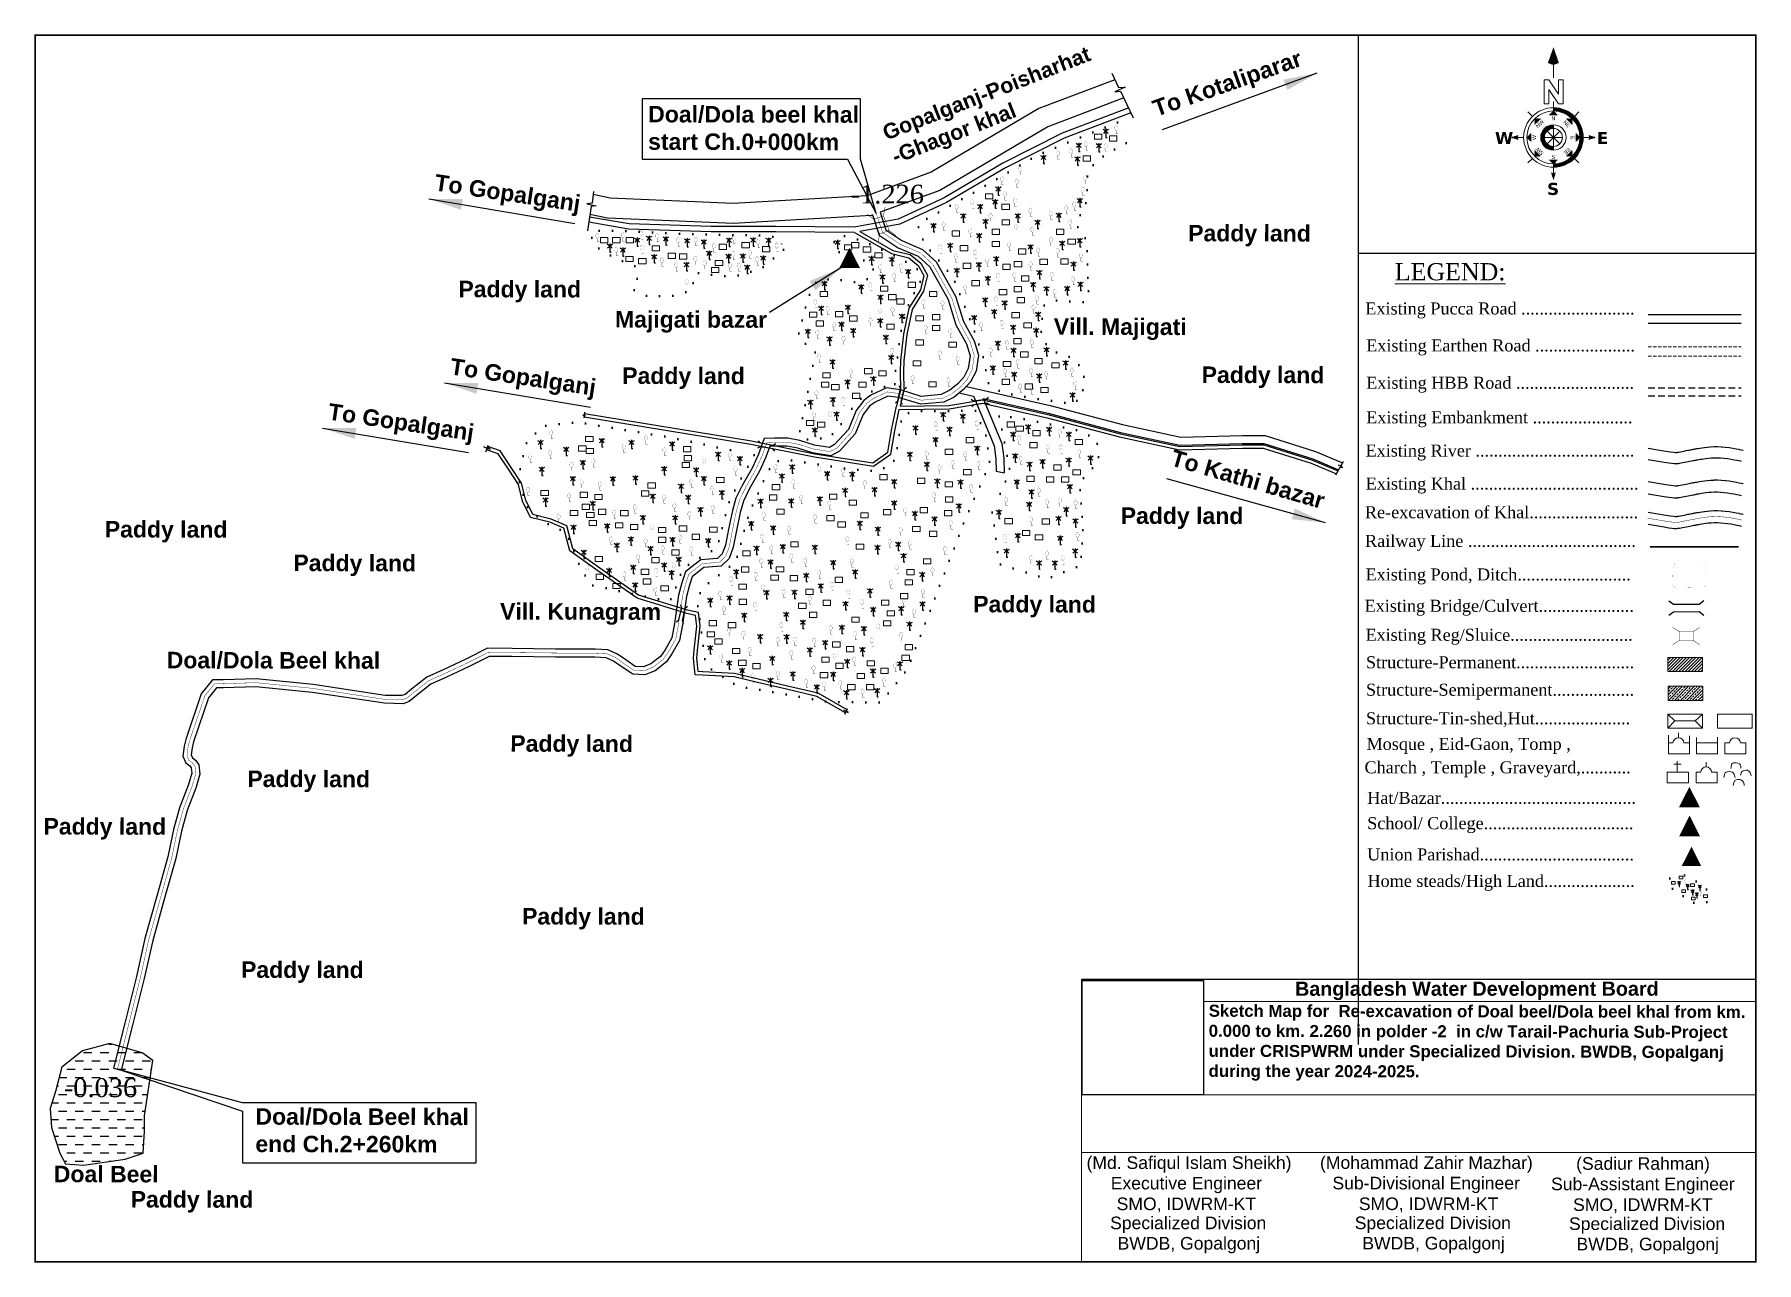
# Model space of a CAD drawing. Header units: millimetres. Extents: x 103 to 145964, y -150542 to -48.
# Drawn here: x 28785 to 31363, y -102945 to -101107 of the extents above; entities outside this region: 5.
import ezdxf
from ezdxf.enums import TextEntityAlignment as Align

# ---------------------------------------------------------------- set-up
doc = ezdxf.new("R2010")
doc.units = ezdxf.units.MM
doc.header["$MEASUREMENT"] = 0
for name, pattern in [('ACAD_ISO02W100', [15, 12, -3]), ('CENTERX2', [4, 2.5, -0.5, 0.5, -0.5]), ('DASHED', [0.75, 0.5, -0.25]), ('DASHED2', [0.375, 0.25, -0.125]), ('DOT2', [0.125, 0, -0.125]), ('HIDDENX2', [0.75, 0.5, -0.25]), ('PHANTOM2', [1.25, 0.625, -0.125, 0.125, -0.125, 0.125, -0.125])]:
    doc.linetypes.add(name, pattern=pattern)
for name, color, linetype, lineweight in [('Bazar', 97, 'Continuous', 15), ('Bridge or Culvert', 7, 'Continuous', 25), ('Church', 170, 'Continuous', 9), ('Earthan Road', 7, 'DASHED2', 9), ('Eid-Gah', 170, 'Continuous', 9), ('Existing Str', 7, 'PHANTOM2', 35), ('existing-profile', 5, 'ACAD_ISO02W100', 25), ('FRAM', 7, 'Continuous', 50), ('Graveyard', 40, 'Continuous', 9), ('HOUSE', 144, 'Continuous', 18), ('line', 10, 'Continuous', 9), ('Mosque', 170, 'Continuous', 9), ('OUTLINE', 7, 'Continuous', 15), ('p2', 32, 'Continuous', 15), ('PL', 7, 'Continuous', 15), ('Pond or Ditch', 7, 'Continuous', 9), ('PUCCA ROAD', 1, 'Continuous', 30), ('Rail Line', 14, 'TRACKS', 35), ('Temple', 170, 'Continuous', 9), ('Tomb', 170, 'Continuous', 9), ('Union', 7, 'Continuous', 15)]:
    doc.layers.add(name, color=color, linetype=linetype, lineweight=lineweight)
for name, color, linetype in [('boundary', 7, 'Continuous'), ('Earthen Emb', 42, 'Continuous'), ('Embankment', 6, 'DASHED'), ('HBB_BFS Road', 7, 'DASHED2'), ('Home Stead', 151, 'Continuous'), ('Khal', 4, 'Continuous'), ('RIVER', 150, 'Continuous'), ('TEXT', 5, 'Continuous'), ('Trees', 77, 'Continuous')]:
    doc.layers.add(name, color=color, linetype=linetype)
doc.styles.add('AR', font='arial.ttf', dxfattribs={"height": 450})
doc.styles.add('b', font='times.ttf')
doc.styles.add('LEG', font='romantic.ttf')
doc.styles.add('Romans', font='arial.ttf')
doc.styles.get("Standard").update_dxf_attribs({"font": 'arial.ttf'})
doc.styles.add('sum', font='arialbd.ttf')
doc.linetypes.add('TRACKS', pattern='A,0.15,[130,ltypeshp.shx,S=0.25,R=0,X=0,Y=0],0.15', length=0.3)
doc.dimstyles.get("Standard").update_dxf_attribs({"dimtxt": 0.18, "dimasz": 0.18, "dimexe": 0.18, "dimexo": 0.0625, "dimgap": 0.09, "dimtad": 0, "dimtih": 1, "dimtoh": 1, "dimdec": 4, "dimzin": 0, "dimdsep": 46, "dimtxsty": 'Standard', "dimblk": 'DATUMBLANK', "dimcen": 0.09, "dimadec": 0, "dimazin": 0, "dimtfac": 1, "dimtdec": 4, "dimtofl": 0, "dimtmove": 0, "dimatfit": 3, "dimfxl": 1, "dimtolj": 1, "dimtzin": 0, "dimarcsym": 0})
picture_1 = doc.add_image_def('image2.png', size_in_pixel=(204, 192))
picture_2 = doc.add_image_def('image1.jpg', size_in_pixel=(1570, 944))
pattern_1 = [(360, (26.19663, 31.512), (2e-14, 0.2822134), [])]
pattern_2 = [(360, (26.19663, 27.11894), (2e-14, 0.2822134), [])]
pattern_3 = [(180, (26.19663, 27.11894), (2e-14, 0.2822134), [])]
pattern_4 = [(45, (26.19663, 27.11894), (-0.199555, 0.199555), [])]
pattern_5 = [(90, (26.19663, 27.11894), (-0.2822134, 2e-14), [])]
pattern_6 = [(135, (26.19663, 27.11894), (-0.199555, -0.199555), [])]
pattern_7 = [(180, (26.19663, 27.11894), (-2e-14, -0.2822134), [])]
pattern_8 = [(225, (26.19663, 27.11894), (0.199555, -0.199555), [])]
pattern_9 = [(270, (26.19663, 27.11894), (0.2822134, -2e-14), [])]
pattern_10 = [(315, (26.19663, 27.11894), (0.199555, 0.199555), [])]

msp = doc.modelspace()

# ---------------------------------------------------------------- texts
at = {"layer": 'Embankment', "ltscale": 0.1, "char_height": 0.18, "attachment_point": 1}
for insert in [(103.2, -47.9), (103.2, -48.2), (103.4, -48.2)]:
    msp.add_mtext('\\A1;', dxfattribs=dict(at, insert=insert))
at = {"layer": 'FRAM', "linetype": 'Continuous', "lineweight": -3, "style": 'AR'}
for s, p in [('(Md. Safiqul Islam Sheikh)   ', (30524.3, -102804.9)), ('(Mohammad Zahir Mazhar)      ', (30890.6, -102804.8)), ('Executive Engineer     ', (30527.7, -102835.6)), ('Sub-Divisional Engineer       ', (30893.9, -102835.5)), ('SMO, IDWRM-KT     ', (30527.7, -102866.6)), ('SMO, IDWRM-KT      ', (30893.9, -102866.5)), ('Specialized Division     ', (30530.4, -102895.1)), ('Specialized Division     ', (30896.6, -102895)), ('BWDB, Gopalgonj     ', (30531.4, -102925.6)), ('BWDB, Gopalgonj     ', (30897.7, -102925.5))]:
    msp.add_text(s, height=18.823, dxfattribs=at).set_placement(p, align=Align.CENTER)
at = {"layer": 'FRAM', "linetype": 'Continuous', "style": 'AR'}
for s, p in [('(Sadiur Rahman)     ', (31211.2, -102806.2)), ('Sub-Assistant Engineer      ', (31214.6, -102836.8)), ('SMO, IDWRM-KT      ', (31214.6, -102867.8)), ('Specialized Division     ', (31217.3, -102896.3)), ('BWDB, Gopalgonj     ', (31218.3, -102926.8))]:
    msp.add_text(s, height=18.823, dxfattribs=at).set_placement(p, align=Align.CENTER)
at = {"layer": 'OUTLINE', "style": 'LEG'}
msp.add_text('%%ULEGEND:', height=25.65, dxfattribs=at).set_placement((30821.4, -101474.8))
at = {"layer": 'OUTLINE', "ltscale": 0.1, "style": 'b'}
for s, p in [('Railway Line .....................................', (30776.9, -101873.9)), (' Existing Reg/Sluice...........................', (30770.7, -102014.4)), ('Structure-Permanent..........................', (30778.2, -102055.5)), ('Structure-Semipermanent..................', (30778.2, -102096.6)), ('Structure-Tin-shed,Hut.....................', (30778.2, -102139.4)), ('Mosque , Eid-Gaon, Tomp ,', (30779.1, -102177.8)), ('Charch , Temple , Graveyard,........... ', (30776.1, -102212.8)), ('Home steads/High Land....................', (30780.5, -102382.8))]:
    msp.add_text(s, height=17.992, dxfattribs=at).set_placement(p)
at = {"layer": 'OUTLINE', "ltscale": 0.1, "attachment_point": 1, "style": 'b'}
for s, insert, char_height, width in [('-1.226', (30006.8, -101331.7), 28.15, 1313.376), ('Existing Pucca Road .........................', (30777.3, -101508), 17.992, 839.488), ('Existing Earthen Road ......................', (30778.6, -101563.3), 17.992, 839.488), ('Existing HBB Road ..........................', (30778.6, -101619.1), 17.992, 839.488), ('Existing Embankment ......................', (30778.6, -101670.9), 17.992, 839.488), (' Existing River ...................................', (30770.8, -101720.7), 17.992, 839.488), ('Existing Khal .....................................', (30777.9, -101770.1), 17.992, 839.488), ('Re-excavation of Khal........................', (30776.7, -101813), 17.992, 839.488), (' Existing Pond, Ditch.........................', (30770.8, -101906.1), 17.992, 839.488), (' Existing Bridge/Culvert.....................', (30769.4, -101953), 17.992, 839.488), ('Hat/Bazar...........................................', (30780.1, -102240.5), 17.992, 839.488), ('School/ College.................................', (30780.1, -102278.4), 17.992, 839.488), ('Union Parishad..................................', (30780.1, -102325.1), 17.992, 839.488), ('-0.036', (28829, -102669.2), 28.15, 1313.376)]:
    msp.add_mtext(s, dxfattribs=dict(at, insert=insert, char_height=char_height, width=width))
at = {"layer": 'TEXT', "color": 7, "style": 'sum'}
msp.add_text('Bangladesh Water Development Board', height=21.116, rotation=0.0165, dxfattribs=at).set_placement((30944.2, -102545.7), align=Align.CENTER)
at = {"layer": 'TEXT', "color": 7, "attachment_point": 1, "style": 'sum'}
for s, insert, char_height, width, rotation in [('Gopalganj-Poisharhat\\P-Ghagor khal', (30052, -101244.4), 22.782, 628.453, 21.3905), ('To Kotaliparar', (30456.3, -101206.9), 24.644, 477.039, 19.3519), ('Doal/Dola beel khal \\Pstart Ch.0+000km', (29703.8, -101213.7), 24.644, 477.039, 359.871), ('To Gopalganj', (29386.3, -101315.7), 24.644, 477.039, 351.5833), ('Paddy land ', (30512.1, -101391.8), 24.644, 477.039, 359.871), ('Paddy land ', (29419.7, -101475.5), 24.644, 477.039, 359.871), ('Majigati bazar', (29654.1, -101520.8), 24.644, 477.039, 359.871), ('Vill. Majigati', (30310.9, -101531.7), 24.644, 477.039, 359.871), ('To Gopalganj', (29409.6, -101591), 24.644, 477.039, 351.5833), ('Paddy land ', (29664.9, -101605.2), 24.644, 477.039, 359.871), ('Paddy land ', (30532.3, -101603.8), 24.644, 477.039, 359.871), ('To Gopalganj', (29227, -101658.6), 24.644, 477.039, 351.5833), ('To Kathi bazar', (30491, -101727.7), 24.644, 477.039, 343.8874), ('Paddy land ', (30411.1, -101814.7), 24.644, 477.039, 359.871), ('Paddy land ', (28890.4, -101835), 24.644, 477.039, 359.871), ('Paddy land ', (29172.7, -101885.4), 24.644, 477.039, 359.871), ('Paddy land ', (30190.4, -101947.1), 24.644, 477.039, 359.871), ('Vill. Kunagram', (29482.1, -101957.9), 24.644, 477.039, 359.871), ('Doal/Dola Beel khal  ', (28983.1, -102030.9), 24.644, 477.039, 359.871), ('Paddy land ', (29497.4, -102155.7), 24.644, 477.039, 359.871), ('Paddy land ', (29103.8, -102208.6), 24.644, 477.039, 359.871), ('Paddy land ', (28798.6, -102279.7), 24.644, 477.039, 359.871), ('Paddy land ', (29515, -102414.3), 24.644, 477.039, 359.871), ('Paddy land ', (29094.3, -102494.2), 24.644, 477.039, 359.871), ('Sketch Map for  Re-excavation of Doal beel/Dola beel khal from km. 0.000 to km. 2.260 in polder -2  in c/w Tarail-Pachuria Sub-Project under CRISPWRM under Specialized Division. BWDB, Gopalganj during the year 2024-2025.', (30542.9, -102559.1), 18, 829.194, 359.871), ('Doal/Dola Beel khal \\Pend Ch.2+260km', (29115.9, -102714), 24.644, 477.039, 359.871), ('Doal Beel', (28814.1, -102800.1), 24.64, 477.039, 359.871), ('Paddy land ', (28929.1, -102838), 24.644, 477.039, 359.871), ('Paddy land ', (32818.2, -150504.7), 28.477, 551.245, 359.7933)]:
    msp.add_mtext(s, dxfattribs=dict(at, insert=insert, char_height=char_height, width=width, rotation=rotation))

# ---------------------------------------------------------------- blocks, each defined once
blk = doc.blocks.new('A$C3E516E70')
at = {"layer": 'Existing Str', "linetype": 'Continuous', "const_width": 1.25}
for points in [[(0.3, 51.6), (19.6, 39.6), (61.5, 39.6), (80.8, 51.6)], [(0.3, 0.5), (19.6, 12.6), (61.5, 12.6), (80.8, 0.5)], [(19.6, 12.6), (19.6, 39.6)], [(61.5, 12.6), (61.5, 39.6)]]:
    blk.add_lwpolyline(points, dxfattribs=at)
blk = doc.blocks.new('A$C7FEE66E4')
at = {"layer": 'Trees', "linetype": 'Continuous', "const_width": 0.000142}
blk.add_lwpolyline([(0, 0, 0.606435), (0, 0.0049, 0.606435)], format="xyb", close=True, dxfattribs=at)
at = {"layer": 'Trees', "linetype": 'Continuous', "const_width": 0.000252}
for points in [[(0, 0), (0, -0.0029)], [(0, -0.0029), (0.0017, -0.0029)]]:
    blk.add_lwpolyline(points, dxfattribs=at)
blk = doc.blocks.new('A$C01DB3217')
at = {"layer": 'Trees', "color": 1, "lineweight": 30}
blk.add_lwpolyline([(0, 0.0028), (0, -0.0071), (0.0015, -0.0071)], dxfattribs=at)
for centre, start, end in [((-0.012, -0.0154), 41.2491, 62.6782), ((0.012, -0.0154), 117.3218, 138.7509)]:
    blk.add_arc(centre, 0.0195, start, end, dxfattribs=at)
blk = doc.blocks.new('A$C5FE22593')
h = blk.add_hatch()
h.set_pattern_fill('_USER', color=11, scale=0.282213, style=0, pattern_type=0)
h.set_pattern_definition(pattern_1)
h.paths.add_polyline_path([(26.2, 66.79), (23.84, 60.2), (26.2, 59.26), (28.55, 60.2)])
h = blk.add_hatch()
h.set_pattern_fill('_USER', color=11, scale=0.282213, style=0, pattern_type=0)
h.set_pattern_definition(pattern_1)
h.paths.add_polyline_path([(26.2, 66.79), (23.84, 60.2), (26.2, 59.26), (28.55, 60.2)])
h = blk.add_hatch()
h.set_pattern_fill('_USER', color=11, scale=0.282213, style=0, pattern_type=0)
h.set_pattern_definition(pattern_1)
h.paths.add_polyline_path([(26.2, 66.79), (23.84, 60.2), (26.2, 59.26), (28.55, 60.2)])
h = blk.add_hatch()
h.set_pattern_fill('_USER', color=11, scale=0.282213, style=0, pattern_type=0)
h.set_pattern_definition(pattern_1)
h.paths.add_polyline_path([(26.2, 66.79), (23.84, 60.2), (26.2, 59.26), (28.55, 60.2)])
h = blk.add_hatch(color=11)
h.paths.add_polyline_path([(26.2, 15.36), (26.2, 13.92, 1), (26.2, 40.32), (26.2, 38.88, -1)])
h.paths.add_polyline_path([(26.2, 31.11), (26.2, 32.76, 1), (26.2, 21.47), (26.2, 23.13, -1)])
h = blk.add_hatch(color=11)
h.paths.add_polyline_path([(26.2, 15.36), (26.2, 13.92, 1), (26.2, 40.32), (26.2, 38.88, -1)])
h.paths.add_polyline_path([(26.2, 31.11), (26.2, 32.76, 1), (26.2, 21.47), (26.2, 23.13, -1)])
h = blk.add_hatch(color=11)
h.paths.add_polyline_path([(26.2, 15.36), (26.2, 13.92, 1), (26.2, 40.32), (26.2, 38.88, -1)])
h.paths.add_polyline_path([(26.2, 31.11), (26.2, 32.76, 1), (26.2, 21.47), (26.2, 23.13, -1)])
h = blk.add_hatch(color=11)
h.paths.add_polyline_path([(26.2, 15.36), (26.2, 13.92, 1), (26.2, 40.32), (26.2, 38.88, -1)])
h.paths.add_polyline_path([(26.2, 31.11), (26.2, 32.76, 1), (26.2, 21.47), (26.2, 23.13, -1)])
h = blk.add_hatch()
h.set_pattern_fill('_USER', color=11, scale=0.282213, angle=90, style=0, pattern_type=0)
h.set_pattern_definition(pattern_5)
h.paths.add_polyline_path([(28.08, 37), (26.2, 38.88), (24.32, 37)])
h = blk.add_hatch()
h.set_pattern_fill('_USER', color=11, scale=0.282213, angle=90, style=0, pattern_type=0)
h.set_pattern_definition(pattern_5)
h.paths.add_polyline_path([(28.08, 37), (26.2, 38.88), (24.32, 37)])
h = blk.add_hatch()
h.set_pattern_fill('_USER', color=11, scale=0.282213, angle=90, style=0, pattern_type=0)
h.set_pattern_definition(pattern_5)
h.paths.add_polyline_path([(28.08, 37), (26.2, 38.88), (24.32, 37)])
h = blk.add_hatch()
h.set_pattern_fill('_USER', color=11, scale=0.282213, angle=90, style=0, pattern_type=0)
h.set_pattern_definition(pattern_5)
h.paths.add_polyline_path([(28.08, 37), (26.2, 38.88), (24.32, 37)])
h = blk.add_hatch()
h.set_pattern_fill('_USER', color=11, scale=0.282213, style=0, pattern_type=0)
h.set_pattern_definition(pattern_2)
h.paths.add_polyline_path([(39.4, 27.12, 0.414214), (26.2, 40.32), (26.2, 38.88, -0.414214), (37.96, 27.12, -0.414214), (26.2, 15.36), (26.2, 13.92, 0.414214)])
h = blk.add_hatch()
h.set_pattern_fill('_USER', color=11, scale=0.282213, style=0, pattern_type=0)
h.set_pattern_definition(pattern_2)
h.paths.add_polyline_path([(39.4, 27.12, 0.414214), (26.2, 40.32), (26.2, 38.88, -0.414214), (37.96, 27.12, -0.414214), (26.2, 15.36), (26.2, 13.92, 0.414214)])
h = blk.add_hatch()
h.set_pattern_fill('_USER', color=11, scale=0.282213, style=0, pattern_type=0)
h.set_pattern_definition(pattern_2)
h.paths.add_polyline_path([(39.4, 27.12, 0.414214), (26.2, 40.32), (26.2, 38.88, -0.414214), (37.96, 27.12, -0.414214), (26.2, 15.36), (26.2, 13.92, 0.414214)])
h = blk.add_hatch()
h.set_pattern_fill('_USER', color=11, scale=0.282213, style=0, pattern_type=0)
h.set_pattern_definition(pattern_2)
h.paths.add_polyline_path([(39.4, 27.12, 0.414214), (26.2, 40.32), (26.2, 38.88, -0.414214), (37.96, 27.12, -0.414214), (26.2, 15.36), (26.2, 13.92, 0.414214)])
h = blk.add_hatch()
h.set_pattern_fill('_USER', color=11, scale=0.282213, angle=135, style=0, pattern_type=0)
h.set_pattern_definition(pattern_6)
h.paths.add_polyline_path([(20.54, 35.43), (17.88, 35.43), (17.88, 32.77)])
h = blk.add_hatch()
h.set_pattern_fill('_USER', color=11, scale=0.282213, angle=135, style=0, pattern_type=0)
h.set_pattern_definition(pattern_6)
h.paths.add_polyline_path([(20.54, 35.43), (17.88, 35.43), (17.88, 32.77)])
h = blk.add_hatch()
h.set_pattern_fill('_USER', color=11, scale=0.282213, angle=135, style=0, pattern_type=0)
h.set_pattern_definition(pattern_6)
h.paths.add_polyline_path([(20.54, 35.43), (17.88, 35.43), (17.88, 32.77)])
h = blk.add_hatch()
h.set_pattern_fill('_USER', color=11, scale=0.282213, angle=135, style=0, pattern_type=0)
h.set_pattern_definition(pattern_6)
h.paths.add_polyline_path([(20.54, 35.43), (17.88, 35.43), (17.88, 32.77)])
h = blk.add_hatch()
h.set_pattern_fill('_USER', color=11, scale=0.282213, style=0, pattern_type=0)
h.set_pattern_definition(pattern_2)
h.paths.add_polyline_path([(26.2, 31.11), (26.2, 32.76, 0.414214), (20.55, 27.12, 0.414214), (26.2, 21.47), (26.2, 23.13, -0.414214), (22.21, 27.12, -0.414214)])
h = blk.add_hatch()
h.set_pattern_fill('_USER', color=11, scale=0.282213, style=0, pattern_type=0)
h.set_pattern_definition(pattern_2)
h.paths.add_polyline_path([(26.2, 31.11), (26.2, 32.76, 0.414214), (20.55, 27.12, 0.414214), (26.2, 21.47), (26.2, 23.13, -0.414214), (22.21, 27.12, -0.414214)])
h = blk.add_hatch()
h.set_pattern_fill('_USER', color=11, scale=0.282213, style=0, pattern_type=0)
h.set_pattern_definition(pattern_2)
h.paths.add_polyline_path([(26.2, 31.11), (26.2, 32.76, 0.414214), (20.55, 27.12, 0.414214), (26.2, 21.47), (26.2, 23.13, -0.414214), (22.21, 27.12, -0.414214)])
h = blk.add_hatch()
h.set_pattern_fill('_USER', color=11, scale=0.282213, style=0, pattern_type=0)
h.set_pattern_definition(pattern_2)
h.paths.add_polyline_path([(26.2, 31.11), (26.2, 32.76, 0.414214), (20.55, 27.12, 0.414214), (26.2, 21.47), (26.2, 23.13, -0.414214), (22.21, 27.12, -0.414214)])
h = blk.add_hatch()
h.set_pattern_fill('_USER', color=11, scale=0.282213, angle=45, style=0, pattern_type=0)
h.set_pattern_definition(pattern_4)
h.paths.add_polyline_path([(34.51, 32.77), (34.51, 35.43), (31.85, 35.43)])
h = blk.add_hatch()
h.set_pattern_fill('_USER', color=11, scale=0.282213, angle=45, style=0, pattern_type=0)
h.set_pattern_definition(pattern_4)
h.paths.add_polyline_path([(34.51, 32.77), (34.51, 35.43), (31.85, 35.43)])
h = blk.add_hatch()
h.set_pattern_fill('_USER', color=11, scale=0.282213, angle=45, style=0, pattern_type=0)
h.set_pattern_definition(pattern_4)
h.paths.add_polyline_path([(34.51, 32.77), (34.51, 35.43), (31.85, 35.43)])
h = blk.add_hatch()
h.set_pattern_fill('_USER', color=11, scale=0.282213, angle=45, style=0, pattern_type=0)
h.set_pattern_definition(pattern_4)
h.paths.add_polyline_path([(34.51, 32.77), (34.51, 35.43), (31.85, 35.43)])
h = blk.add_hatch()
h.set_pattern_fill('_USER', color=11, scale=0.282213, style=0, pattern_type=0)
h.set_pattern_definition(pattern_3)
h.paths.add_polyline_path([(10.67, 26.18), (10.2, 27.12), (10.67, 28.06), (7.38, 27.12)])
h = blk.add_hatch()
h.set_pattern_fill('_USER', color=11, scale=0.282213, style=0, pattern_type=0)
h.set_pattern_definition(pattern_3)
h.paths.add_polyline_path([(10.67, 26.18), (10.2, 27.12), (10.67, 28.06), (7.38, 27.12)])
h = blk.add_hatch()
h.set_pattern_fill('_USER', color=11, scale=0.282213, style=0, pattern_type=0)
h.set_pattern_definition(pattern_3)
h.paths.add_polyline_path([(10.67, 26.18), (10.2, 27.12), (10.67, 28.06), (7.38, 27.12)])
h = blk.add_hatch()
h.set_pattern_fill('_USER', color=11, scale=0.282213, style=0, pattern_type=0)
h.set_pattern_definition(pattern_3)
h.paths.add_polyline_path([(10.67, 26.18), (10.2, 27.12), (10.67, 28.06), (7.38, 27.12)])
h = blk.add_hatch()
h.set_pattern_fill('_USER', color=11, scale=0.282213, angle=180, style=0, pattern_type=0)
h.set_pattern_definition(pattern_7)
h.paths.add_polyline_path([(16.32, 29), (14.44, 27.12), (16.32, 25.24)])
h = blk.add_hatch()
h.set_pattern_fill('_USER', color=11, scale=0.282213, angle=180, style=0, pattern_type=0)
h.set_pattern_definition(pattern_7)
h.paths.add_polyline_path([(16.32, 29), (14.44, 27.12), (16.32, 25.24)])
h = blk.add_hatch()
h.set_pattern_fill('_USER', color=11, scale=0.282213, angle=180, style=0, pattern_type=0)
h.set_pattern_definition(pattern_7)
h.paths.add_polyline_path([(16.32, 29), (14.44, 27.12), (16.32, 25.24)])
h = blk.add_hatch()
h.set_pattern_fill('_USER', color=11, scale=0.282213, angle=180, style=0, pattern_type=0)
h.set_pattern_definition(pattern_7)
h.paths.add_polyline_path([(16.32, 29), (14.44, 27.12), (16.32, 25.24)])
h = blk.add_hatch()
h.set_pattern_fill('_USER', color=11, scale=0.282213, style=0, pattern_type=0)
h.set_pattern_definition(pattern_2)
h.paths.add_polyline_path([(36.07, 29), (36.07, 25.24), (37.96, 27.12)])
h = blk.add_hatch()
h.set_pattern_fill('_USER', color=11, scale=0.282213, style=0, pattern_type=0)
h.set_pattern_definition(pattern_2)
h.paths.add_polyline_path([(36.07, 29), (36.07, 25.24), (37.96, 27.12)])
h = blk.add_hatch()
h.set_pattern_fill('_USER', color=11, scale=0.282213, style=0, pattern_type=0)
h.set_pattern_definition(pattern_2)
h.paths.add_polyline_path([(36.07, 29), (36.07, 25.24), (37.96, 27.12)])
h = blk.add_hatch()
h.set_pattern_fill('_USER', color=11, scale=0.282213, style=0, pattern_type=0)
h.set_pattern_definition(pattern_2)
h.paths.add_polyline_path([(36.07, 29), (36.07, 25.24), (37.96, 27.12)])
h = blk.add_hatch()
h.set_pattern_fill('_USER', color=11, scale=0.282213, style=0, pattern_type=0)
h.set_pattern_definition(pattern_2)
h.paths.add_polyline_path([(45.01, 27.12), (41.72, 28.06), (42.19, 27.12), (41.72, 26.18)])
h = blk.add_hatch()
h.set_pattern_fill('_USER', color=11, scale=0.282213, style=0, pattern_type=0)
h.set_pattern_definition(pattern_2)
h.paths.add_polyline_path([(45.01, 27.12), (41.72, 28.06), (42.19, 27.12), (41.72, 26.18)])
h = blk.add_hatch()
h.set_pattern_fill('_USER', color=11, scale=0.282213, style=0, pattern_type=0)
h.set_pattern_definition(pattern_2)
h.paths.add_polyline_path([(45.01, 27.12), (41.72, 28.06), (42.19, 27.12), (41.72, 26.18)])
h = blk.add_hatch()
h.set_pattern_fill('_USER', color=11, scale=0.282213, style=0, pattern_type=0)
h.set_pattern_definition(pattern_2)
h.paths.add_polyline_path([(45.01, 27.12), (41.72, 28.06), (42.19, 27.12), (41.72, 26.18)])
h = blk.add_hatch()
h.set_pattern_fill('_USER', color=11, scale=0.282213, angle=-135, style=0, pattern_type=0)
h.set_pattern_definition(pattern_8)
h.paths.add_polyline_path([(17.88, 21.46), (17.88, 18.8), (20.54, 18.8)])
h = blk.add_hatch()
h.set_pattern_fill('_USER', color=11, scale=0.282213, angle=-135, style=0, pattern_type=0)
h.set_pattern_definition(pattern_8)
h.paths.add_polyline_path([(17.88, 21.46), (17.88, 18.8), (20.54, 18.8)])
h = blk.add_hatch()
h.set_pattern_fill('_USER', color=11, scale=0.282213, angle=-135, style=0, pattern_type=0)
h.set_pattern_definition(pattern_8)
h.paths.add_polyline_path([(17.88, 21.46), (17.88, 18.8), (20.54, 18.8)])
h = blk.add_hatch()
h.set_pattern_fill('_USER', color=11, scale=0.282213, angle=-135, style=0, pattern_type=0)
h.set_pattern_definition(pattern_8)
h.paths.add_polyline_path([(17.88, 21.46), (17.88, 18.8), (20.54, 18.8)])
h = blk.add_hatch()
h.set_pattern_fill('_USER', color=11, scale=0.282213, angle=-90, style=0, pattern_type=0)
h.set_pattern_definition(pattern_9)
h.paths.add_polyline_path([(24.32, 17.24), (26.2, 15.36), (28.08, 17.24)])
h = blk.add_hatch()
h.set_pattern_fill('_USER', color=11, scale=0.282213, angle=-90, style=0, pattern_type=0)
h.set_pattern_definition(pattern_9)
h.paths.add_polyline_path([(24.32, 17.24), (26.2, 15.36), (28.08, 17.24)])
h = blk.add_hatch()
h.set_pattern_fill('_USER', color=11, scale=0.282213, angle=-90, style=0, pattern_type=0)
h.set_pattern_definition(pattern_9)
h.paths.add_polyline_path([(24.32, 17.24), (26.2, 15.36), (28.08, 17.24)])
h = blk.add_hatch()
h.set_pattern_fill('_USER', color=11, scale=0.282213, angle=-90, style=0, pattern_type=0)
h.set_pattern_definition(pattern_9)
h.paths.add_polyline_path([(24.32, 17.24), (26.2, 15.36), (28.08, 17.24)])
h = blk.add_hatch()
h.set_pattern_fill('_USER', color=11, scale=0.282213, angle=-45, style=0, pattern_type=0)
h.set_pattern_definition(pattern_10)
h.paths.add_polyline_path([(31.85, 18.8), (34.51, 18.8), (34.51, 21.46)])
h = blk.add_hatch()
h.set_pattern_fill('_USER', color=11, scale=0.282213, angle=-45, style=0, pattern_type=0)
h.set_pattern_definition(pattern_10)
h.paths.add_polyline_path([(31.85, 18.8), (34.51, 18.8), (34.51, 21.46)])
h = blk.add_hatch()
h.set_pattern_fill('_USER', color=11, scale=0.282213, angle=-45, style=0, pattern_type=0)
h.set_pattern_definition(pattern_10)
h.paths.add_polyline_path([(31.85, 18.8), (34.51, 18.8), (34.51, 21.46)])
h = blk.add_hatch()
h.set_pattern_fill('_USER', color=11, scale=0.282213, angle=-45, style=0, pattern_type=0)
h.set_pattern_definition(pattern_10)
h.paths.add_polyline_path([(31.85, 18.8), (34.51, 18.8), (34.51, 21.46)])
h = blk.add_hatch()
h.set_pattern_fill('_USER', color=11, scale=0.282213, style=0, pattern_type=0)
h.set_pattern_definition(pattern_2)
h.paths.add_polyline_path([(27.14, 11.6), (26.2, 11.13), (25.26, 11.6), (26.2, 8.3)])
h = blk.add_hatch()
h.set_pattern_fill('_USER', color=11, scale=0.282213, style=0, pattern_type=0)
h.set_pattern_definition(pattern_2)
h.paths.add_polyline_path([(27.14, 11.6), (26.2, 11.13), (25.26, 11.6), (26.2, 8.3)])
h = blk.add_hatch()
h.set_pattern_fill('_USER', color=11, scale=0.282213, style=0, pattern_type=0)
h.set_pattern_definition(pattern_2)
h.paths.add_polyline_path([(27.14, 11.6), (26.2, 11.13), (25.26, 11.6), (26.2, 8.3)])
h = blk.add_hatch()
h.set_pattern_fill('_USER', color=11, scale=0.282213, style=0, pattern_type=0)
h.set_pattern_definition(pattern_2)
h.paths.add_polyline_path([(27.14, 11.6), (26.2, 11.13), (25.26, 11.6), (26.2, 8.3)])
at = {"color": 11}
for p, q in [((26.2, 53.5), (26.2, 59.26)), ((26.2, 53.5), (26.2, 59.26)), ((26.2, 53.5), (26.2, 59.26)), ((26.2, 53.5), (26.2, 59.26)), ((16.86, 36.46), (14.89, 38.43)), ((16.86, 36.46), (14.89, 38.43)), ((16.86, 36.46), (14.89, 38.43)), ((16.86, 36.46), (14.89, 38.43)), ((26.2, 40.32), (26.2, 43.11)), ((26.2, 40.32), (26.2, 43.11)), ((26.2, 40.32), (26.2, 43.11)), ((26.2, 40.32), (26.2, 43.11)), ((26.2, 40.32), (26.2, 38.88)), ((26.2, 40.32), (26.2, 38.88)), ((26.2, 40.32), (26.2, 38.88)), ((26.2, 40.32), (26.2, 38.88)), ((35.53, 36.46), (37.5, 38.43)), ((35.53, 36.46), (37.5, 38.43)), ((35.53, 36.46), (37.5, 38.43)), ((35.53, 36.46), (37.5, 38.43)), ((26.2, 31.11), (26.2, 32.76)), ((26.2, 31.11), (26.2, 32.76)), ((26.2, 31.11), (26.2, 32.76)), ((26.2, 31.11), (26.2, 32.76)), ((26.2, 23.13), (26.2, 31.11)), ((26.2, 31.11), (26.2, 23.13)), ((26.2, 23.13), (26.2, 31.11)), ((26.2, 31.11), (26.2, 23.13)), ((26.2, 23.13), (26.2, 31.11)), ((26.2, 31.11), (26.2, 23.13)), ((26.2, 23.13), (26.2, 31.11)), ((26.2, 31.11), (26.2, 23.13)), ((12.99, 27.12), (10.2, 27.12)), ((12.99, 27.12), (10.2, 27.12)), ((12.99, 27.12), (10.2, 27.12)), ((12.99, 27.12), (10.2, 27.12)), ((22.21, 27.12), (30.19, 27.12)), ((30.19, 27.12), (22.21, 27.12)), ((22.21, 27.12), (30.19, 27.12)), ((30.19, 27.12), (22.21, 27.12)), ((22.21, 27.12), (30.19, 27.12)), ((30.19, 27.12), (22.21, 27.12)), ((22.21, 27.12), (30.19, 27.12)), ((30.19, 27.12), (22.21, 27.12)), ((23.37, 24.3), (29.02, 29.94)), ((29.02, 24.3), (23.37, 29.94)), ((29.02, 29.94), (23.37, 24.3)), ((23.37, 29.94), (29.02, 24.3)), ((23.37, 24.3), (29.02, 29.94)), ((29.02, 24.3), (23.37, 29.94)), ((29.02, 29.94), (23.37, 24.3)), ((23.37, 29.94), (29.02, 24.3)), ((23.37, 24.3), (29.02, 29.94)), ((29.02, 24.3), (23.37, 29.94)), ((29.02, 29.94), (23.37, 24.3)), ((23.37, 29.94), (29.02, 24.3)), ((23.37, 24.3), (29.02, 29.94)), ((29.02, 24.3), (23.37, 29.94)), ((29.02, 29.94), (23.37, 24.3)), ((23.37, 29.94), (29.02, 24.3)), ((26.2, 23.13), (26.2, 21.47)), ((26.2, 23.13), (26.2, 21.47)), ((26.2, 23.13), (26.2, 21.47)), ((26.2, 23.13), (26.2, 21.47)), ((39.4, 27.12), (42.19, 27.12)), ((39.4, 27.12), (42.19, 27.12)), ((39.4, 27.12), (42.19, 27.12)), ((39.4, 27.12), (42.19, 27.12)), ((16.86, 17.78), (14.89, 15.81)), ((16.86, 17.78), (14.89, 15.81)), ((16.86, 17.78), (14.89, 15.81)), ((16.86, 17.78), (14.89, 15.81)), ((26.2, 13.92), (26.2, 15.36)), ((26.2, 13.92), (26.2, 15.36)), ((26.2, 13.92), (26.2, 15.36)), ((26.2, 13.92), (26.2, 15.36)), ((35.53, 17.78), (37.5, 15.81)), ((35.53, 17.78), (37.5, 15.81)), ((35.53, 17.78), (37.5, 15.81)), ((35.53, 17.78), (37.5, 15.81)), ((26.2, 13.92), (26.2, 11.13)), ((26.2, 13.92), (26.2, 11.13)), ((26.2, 13.92), (26.2, 11.13)), ((26.2, 13.92), (26.2, 11.13))]:
    blk.add_line(p, q, dxfattribs=at)
at = {"color": 1}
for p, q in [((22.03, 52.68), (24.16, 52.68)), ((22.03, 42.01), (22.03, 52.68)), ((22.03, 52.68), (24.16, 52.68)), ((22.03, 42.01), (22.03, 52.68)), ((22.03, 52.68), (24.16, 52.68)), ((22.03, 42.01), (22.03, 52.68)), ((22.03, 52.68), (24.16, 52.68)), ((22.03, 42.01), (22.03, 52.68)), ((24.16, 52.68), (28.43, 46.28)), ((24.16, 52.68), (28.43, 46.28)), ((24.16, 52.68), (28.43, 46.28)), ((24.16, 52.68), (28.43, 46.28)), ((24.16, 48.41), (24.16, 42.01)), ((28.43, 42.01), (24.16, 48.41)), ((24.16, 48.41), (24.16, 42.01)), ((28.43, 42.01), (24.16, 48.41)), ((24.16, 48.41), (24.16, 42.01)), ((28.43, 42.01), (24.16, 48.41)), ((24.16, 48.41), (24.16, 42.01)), ((28.43, 42.01), (24.16, 48.41)), ((28.43, 52.68), (30.56, 52.68)), ((28.43, 46.28), (28.43, 52.68)), ((28.43, 52.68), (30.56, 52.68)), ((28.43, 46.28), (28.43, 52.68)), ((28.43, 52.68), (30.56, 52.68)), ((28.43, 46.28), (28.43, 52.68)), ((28.43, 52.68), (30.56, 52.68)), ((28.43, 46.28), (28.43, 52.68)), ((30.56, 52.68), (30.56, 42.01)), ((30.56, 52.68), (30.56, 42.01)), ((30.56, 52.68), (30.56, 42.01)), ((30.56, 52.68), (30.56, 42.01)), ((24.16, 42.01), (22.03, 42.01)), ((24.16, 42.01), (22.03, 42.01)), ((24.16, 42.01), (22.03, 42.01)), ((24.16, 42.01), (22.03, 42.01)), ((30.56, 42.01), (28.43, 42.01)), ((30.56, 42.01), (28.43, 42.01)), ((30.56, 42.01), (28.43, 42.01)), ((30.56, 42.01), (28.43, 42.01))]:
    blk.add_line(p, q, dxfattribs=at)
at = {"color": 11}
for radius in [13.2, 13.2, 13.2, 13.2, 11.76, 11.76, 11.76, 11.76, 5.64, 5.64, 5.64, 5.64, 3.99, 3.99, 3.99, 3.99]:
    blk.add_circle((26.2, 27.12), radius, dxfattribs=at)
for points in [[(26.2, 66.79), (23.84, 60.2), (26.2, 59.26)], [(26.2, 66.79), (23.84, 60.2), (26.2, 59.26)], [(26.2, 66.79), (23.84, 60.2), (26.2, 59.26)], [(26.2, 66.79), (23.84, 60.2), (26.2, 59.26)], [(26.2, 59.26), (28.55, 60.2), (26.2, 66.79)], [(26.2, 59.26), (28.55, 60.2), (26.2, 66.79)], [(26.2, 59.26), (28.55, 60.2), (26.2, 66.79)], [(26.2, 59.26), (28.55, 60.2), (26.2, 66.79)], [(26.2, 38.88), (28.08, 37), (24.32, 37)], [(26.2, 38.88), (28.08, 37), (24.32, 37)], [(26.2, 38.88), (28.08, 37), (24.32, 37)], [(26.2, 38.88), (28.08, 37), (24.32, 37)], [(17.88, 35.43), (20.54, 35.43), (17.88, 32.77)], [(17.88, 35.43), (20.54, 35.43), (17.88, 32.77)], [(17.88, 35.43), (20.54, 35.43), (17.88, 32.77)], [(17.88, 35.43), (20.54, 35.43), (17.88, 32.77)], [(34.51, 35.43), (34.51, 32.77), (31.85, 35.43)], [(34.51, 35.43), (34.51, 32.77), (31.85, 35.43)], [(34.51, 35.43), (34.51, 32.77), (31.85, 35.43)], [(34.51, 35.43), (34.51, 32.77), (31.85, 35.43)], [(7.38, 27.12), (10.67, 28.06), (10.2, 27.12)], [(7.38, 27.12), (10.67, 28.06), (10.2, 27.12)], [(7.38, 27.12), (10.67, 28.06), (10.2, 27.12)], [(7.38, 27.12), (10.67, 28.06), (10.2, 27.12)], [(10.67, 26.18), (10.2, 27.12), (7.38, 27.12)], [(10.67, 26.18), (10.2, 27.12), (7.38, 27.12)], [(10.67, 26.18), (10.2, 27.12), (7.38, 27.12)], [(10.67, 26.18), (10.2, 27.12), (7.38, 27.12)], [(14.44, 27.12), (16.32, 29), (16.32, 25.24)], [(14.44, 27.12), (16.32, 29), (16.32, 25.24)], [(14.44, 27.12), (16.32, 29), (16.32, 25.24)], [(14.44, 27.12), (16.32, 29), (16.32, 25.24)], [(37.96, 27.12), (36.07, 25.24), (36.07, 29)], [(37.96, 27.12), (36.07, 25.24), (36.07, 29)], [(37.96, 27.12), (36.07, 25.24), (36.07, 29)], [(37.96, 27.12), (36.07, 25.24), (36.07, 29)], [(41.72, 28.06), (42.19, 27.12), (45.01, 27.12)], [(41.72, 28.06), (42.19, 27.12), (45.01, 27.12)], [(41.72, 28.06), (42.19, 27.12), (45.01, 27.12)], [(41.72, 28.06), (42.19, 27.12), (45.01, 27.12)], [(45.01, 27.12), (41.72, 26.18), (42.19, 27.12)], [(45.01, 27.12), (41.72, 26.18), (42.19, 27.12)], [(45.01, 27.12), (41.72, 26.18), (42.19, 27.12)], [(45.01, 27.12), (41.72, 26.18), (42.19, 27.12)], [(17.88, 18.8), (17.88, 21.46), (20.54, 18.8)], [(17.88, 18.8), (17.88, 21.46), (20.54, 18.8)], [(17.88, 18.8), (17.88, 21.46), (20.54, 18.8)], [(17.88, 18.8), (17.88, 21.46), (20.54, 18.8)], [(26.2, 15.36), (24.32, 17.24), (28.08, 17.24)], [(26.2, 15.36), (24.32, 17.24), (28.08, 17.24)], [(26.2, 15.36), (24.32, 17.24), (28.08, 17.24)], [(26.2, 15.36), (24.32, 17.24), (28.08, 17.24)], [(34.51, 18.8), (31.85, 18.8), (34.51, 21.46)], [(34.51, 18.8), (31.85, 18.8), (34.51, 21.46)], [(34.51, 18.8), (31.85, 18.8), (34.51, 21.46)], [(34.51, 18.8), (31.85, 18.8), (34.51, 21.46)], [(26.2, 8.3), (25.26, 11.6), (26.2, 11.13)], [(26.2, 8.3), (25.26, 11.6), (26.2, 11.13)], [(26.2, 8.3), (25.26, 11.6), (26.2, 11.13)], [(26.2, 8.3), (25.26, 11.6), (26.2, 11.13)], [(27.14, 11.6), (26.2, 11.13), (26.2, 8.3)], [(27.14, 11.6), (26.2, 11.13), (26.2, 8.3)], [(27.14, 11.6), (26.2, 11.13), (26.2, 8.3)], [(27.14, 11.6), (26.2, 11.13), (26.2, 8.3)]]:
    blk.add_solid(points, dxfattribs=at)
at = {"color": 11, "style": 'Romans'}
for s, height, rotation, p in [('NW', 1.693, 45, (20.81, 32.51)), ('NW', 1.693, 45, (20.81, 32.51)), ('NW', 1.693, 45, (20.81, 32.51)), ('NW', 1.693, 45, (20.81, 32.51)), ('NE', 1.693, 315, (31.57, 32.5)), ('NE', 1.693, 315, (31.57, 32.5)), ('NE', 1.693, 315, (31.57, 32.5)), ('NE', 1.693, 315, (31.57, 32.5)), ('W', 1.69, 90, (18.48, 27.11)), ('W', 1.69, 90, (18.48, 27.11)), ('W', 1.69, 90, (18.48, 27.11)), ('W', 1.69, 90, (18.48, 27.11)), ('E', 1.69, 270, (33.89, 27.05)), ('E', 1.69, 270, (33.89, 27.05)), ('E', 1.69, 270, (33.89, 27.05)), ('E', 1.69, 270, (33.89, 27.05)), ('SW', 1.693, 135, (20.67, 21.59)), ('SW', 1.693, 135, (20.67, 21.59)), ('SW', 1.693, 135, (20.67, 21.59)), ('SW', 1.693, 135, (20.67, 21.59)), ('SE', 1.693, 225, (31.7, 21.6)), ('SE', 1.693, 225, (31.7, 21.6)), ('SE', 1.693, 225, (31.7, 21.6)), ('SE', 1.693, 225, (31.7, 21.6))]:
    blk.add_text(s, height=height, rotation=rotation, dxfattribs=at).set_placement(p, align=Align.CENTER)
for s, p in [('N', (26.2, 34.74)), ('N', (26.2, 34.74)), ('N', (26.2, 34.74)), ('N', (26.2, 34.74)), ('S', (26.19, 17.56)), ('S', (26.19, 17.56)), ('S', (26.19, 17.56)), ('S', (26.19, 17.56))]:
    blk.add_text(s, height=1.69, dxfattribs=at).set_placement(p, align=Align.CENTER)
at = {"layer": 'p2', "color": 1, "char_height": 5.3676, "attachment_point": 5}
for s, insert in [('{\\fVerdana|b1|i0|c0|p34;W}', (4.33, 26.9)), ('{\\fVerdana|b1|i0|c0|p34;W}', (4.33, 26.9)), ('{\\fVerdana|b1|i0|c0|p34;W}', (4.33, 26.9)), ('{\\fVerdana|b1|i0|c0|p34;W}', (4.33, 26.9)), ('{\\fVerdana|b1|i0|c0|p34;E}', (47.97, 26.9)), ('{\\fVerdana|b1|i0|c0|p34;E}', (47.97, 26.9)), ('{\\fVerdana|b1|i0|c0|p34;E}', (47.97, 26.9)), ('{\\fVerdana|b1|i0|c0|p34;E}', (47.97, 26.9)), ('{\\fVerdana|b1|i0|c0|p34;S}', (26.07, 4.27)), ('{\\fVerdana|b1|i0|c0|p34;S}', (26.07, 4.27)), ('{\\fVerdana|b1|i0|c0|p34;S}', (26.07, 4.27)), ('{\\fVerdana|b1|i0|c0|p34;S}', (26.07, 4.27))]:
    blk.add_mtext(s, dxfattribs=dict(at, insert=insert))
blk = doc.blocks.new('A$C3B865840')
at = {"layer": 'Bridge or Culvert', "color": 7, "linetype": 'Continuous', "lineweight": 30}
for points in [[(0, 44), (14, 33), (91, 33), (105, 44)], [(0, 0), (14, 11), (91, 11), (105, 0)]]:
    blk.add_lwpolyline(points, dxfattribs=at)
blk = doc.blocks.new('_DatumBlank')
at = {"color": 0, "linetype": 'ByBlock', "lineweight": -2}
for p, q in [((0, 0.577), (-1, 0)), ((0, -0.577), (0, 0.577)), ((-1, 0), (0, -0.577))]:
    blk.add_line(p, q, dxfattribs=at)

# ---------------------------------------------------------------- hatches: boundary and pattern name
at = {"layer": 'Bazar'}
for color, points in [(256, [(30005.3, -101425.9), (29989.7, -101456.5), (30020.8, -101456.5)]), (256, [(31262.4, -102232.9), (31246.8, -102263.7), (31278, -102263.7)]), (5, [(31262.7, -102276.1), (31247.1, -102306.9), (31278.3, -102306.9)])]:
    msp.add_hatch(color=color, dxfattribs=at).paths.add_polyline_path(points)
at = {"layer": 'HOUSE'}
h = msp.add_hatch(dxfattribs=at)
h.set_pattern_fill('ANSI31', color=256, scale=26.831983, style=0)
h.set_pattern_definition([(45, (-3074360.0538, -10895628.896), (-2.3716346031, 2.3716346031), [])])
h.paths.add_polyline_path([(31282.2, -102060.5), (31282.2, -102039.5), (31230.3, -102039.5), (31230.3, -102060.5)])
h = msp.add_hatch(dxfattribs=at)
h.set_pattern_fill('ANSI33', color=256, scale=25.154984)
h.set_pattern_definition([(45, (-3112673.388, -11121806.44), (-4.4468148808, 4.4468148808), []), (45, (-3112668.9415, -11121806.44), (-4.4468148808, 4.4468148808), [3.144372957, -1.5721864784])])
h.paths.add_polyline_path([(31282.4, -102082.5), (31230.6, -102082.5), (31230.6, -102103.6), (31282.4, -102103.6)])
at = {"layer": 'Khal', "lineweight": 25, "ltscale": 0.1}
h = msp.add_hatch(dxfattribs=at)
h.set_pattern_fill('DASH', color=256, scale=100, style=0)
h.set_pattern_definition([(0, (596.145, 281.702), (12.5, 12.5), [12.5, -12.5])])
h.paths.add_polyline_path([(28920.6, -102790.2), (28947.9, -102781.1), (28949.7, -102748.3), (28949.7, -102725.6), (28962.5, -102642.8), (28946.1, -102631), (28897.8, -102617.4), (28856.8, -102628.3), (28825.9, -102652.8), (28816.8, -102689.2), (28808.6, -102714.7), (28810.4, -102742.9), (28823.2, -102781.1), (28831.3, -102797.5), (28858.7, -102799.3)])
h.paths.add_polyline_path([(28826.9, -102659.7), (28945.1, -102659.7), (28945.1, -102702.5), (28826.9, -102702.5)], flags=24)
at = {"layer": 'Union'}
msp.add_hatch(color=0, dxfattribs=at).paths.add_polyline_path([(31265.5, -102322.7), (31250.9, -102351.5), (31280.1, -102351.5)])

# ---------------------------------------------------------------- linework, layer by layer
at = {"layer": 'boundary', "color": 0}
for points, const_width in [([(28786.2, -101108), (31361.7, -101108), (31361.7, -102943.9), (28786.2, -102943.9), (28786.2, -101108)], 2.35), ([(30766.9, -102618.7), (30766.9, -101108)], 1.71), ([(30766.9, -101434.4), (31361.7, -101434.4)], 1.66)]:
    msp.add_lwpolyline(points, dxfattribs=dict(at, const_width=const_width))
at = {"layer": 'Bridge or Culvert', "color": 7, "linetype": 'Continuous', "lineweight": 30}
for points in [[(31231.7, -101954.5), (31238.5, -101959.8), (31277.2, -101959.6), (31284, -101954.2)], [(31231.8, -101976.2), (31238.6, -101971), (31277.2, -101970.8), (31284.1, -101976.2)]]:
    msp.add_lwpolyline(points, dxfattribs=at)
at = {"layer": 'Church', "linetype": 'Continuous'}
msp.add_lwpolyline([(31229.3, -102227.2), (31229.3, -102210.9), (31260.8, -102210.9), (31260.8, -102227.2), (31247.9, -102227.2), (31247.9, -102227.2), (31247.9, -102227.2), (31247.9, -102227.2), (31229.3, -102227.2)], close=True, dxfattribs=at)
msp.add_lwpolyline([(31229.3, -102227.2), (31229.3, -102210.9), (31260.8, -102210.9), (31260.8, -102227.2), (31247.9, -102227.2), (31247.9, -102227.2), (31247.9, -102227.2), (31247.9, -102227.2), (31229.3, -102227.2)], close=True, dxfattribs=at)
for points in [[(31249.9, -102199.1), (31239.3, -102199.1)], [(31249.9, -102199.1), (31239.3, -102199.1)], [(31244.3, -102210.9), (31244.3, -102194.5)], [(31244.3, -102210.9), (31244.3, -102194.5)]]:
    msp.add_lwpolyline(points, dxfattribs=at)
at = {"layer": 'Earthan Road', "color": 7, "linetype": 'HIDDENX2', "ltscale": 10}
for points in [[(31200.8, -101574.5), (31339.9, -101574.5)], [(31200.8, -101588.2), (31339.8, -101588.2)]]:
    msp.add_lwpolyline(points, dxfattribs=at)
at = {"layer": 'Earthen Emb', "lineweight": 30}
for points in [[(31200.8, -101685.2, 0, 0, 0), (31339.8, -101685.2, 5.94, 5.94, 0)], [(31200.8, -101699.8, 0, 0, 0), (31339.8, -101699.8, 5.94, 5.94, 0)]]:
    msp.add_lwpolyline(points, format="xyseb", dxfattribs=at)
at = {"layer": 'Eid-Gah', "linetype": 'Continuous'}
for p, q in [((31273, -102167.2), (31273, -102159)), ((31273, -102167.2), (31273, -102159)), ((31304.5, -102167.2), (31304.5, -102158.5)), ((31304.5, -102167.2), (31304.5, -102158.5))]:
    msp.add_line(p, q, dxfattribs=at)
msp.add_lwpolyline([(31273, -102183.5), (31273, -102167.2), (31304.5, -102167.2), (31304.5, -102183.5), (31287.1, -102183.5), (31287.1, -102183.5), (31287.1, -102183.5), (31287.1, -102183.5), (31273, -102183.5)], close=True, dxfattribs=at)
msp.add_lwpolyline([(31273, -102183.5), (31273, -102167.2), (31304.5, -102167.2), (31304.5, -102183.5), (31287.1, -102183.5), (31287.1, -102183.5), (31287.1, -102183.5), (31287.1, -102183.5), (31273, -102183.5)], close=True, dxfattribs=at)
at = {"layer": 'Existing Str', "linetype": 'Continuous', "const_width": 0.623}
for points in [[(31237.5, -101994.6), (31247.1, -102000.6), (31268, -102000.6), (31277.6, -101994.6)], [(31247.1, -102014.1), (31247.1, -102000.6)], [(31268, -102014.1), (31268, -102000.6)], [(31237.5, -102020.1), (31247.1, -102014.1), (31268, -102014.1), (31277.6, -102020.1)]]:
    msp.add_lwpolyline(points, dxfattribs=at)
at = {"layer": 'FRAM', "linetype": 'Continuous', "const_width": 2.25}
msp.add_lwpolyline([(30352.6, -102521.1), (31361.7, -102521.1), (31361.7, -102521.1)], dxfattribs=at)
at = {"layer": 'Graveyard'}
for points in [[(31330.7, -102218.8), (31329.3, -102214.1), (31326.9, -102211), (31324.6, -102210.3), (31322.4, -102210.1), (31319.4, -102210.3), (31317.6, -102210.9), (31316, -102212.1), (31314.7, -102214.1), (31314.2, -102217.5), (31313.8, -102218.8)], [(31330.7, -102218.8), (31329.3, -102214.1), (31326.9, -102211), (31324.6, -102210.3), (31322.4, -102210.1), (31319.4, -102210.3), (31317.6, -102210.9), (31316, -102212.1), (31314.7, -102214.1), (31314.2, -102217.5), (31313.8, -102218.8)], [(31324.2, -102205.8), (31324.8, -102202.6), (31325.3, -102199.7), (31326.6, -102198.1), (31328.6, -102197.2), (31332.5, -102197), (31335, -102197.4), (31337.2, -102198.7), (31339, -102200.6), (31339.3, -102202.8), (31339.5, -102205.1)], [(31324.2, -102205.8), (31324.8, -102202.6), (31325.3, -102199.7), (31326.6, -102198.1), (31328.6, -102197.2), (31332.5, -102197), (31335, -102197.4), (31337.2, -102198.7), (31339, -102200.6), (31339.3, -102202.8), (31339.5, -102205.1)], [(31339, -102215.5), (31340.6, -102211), (31342, -102209.6), (31343.8, -102208.3), (31346.9, -102208), (31349.6, -102208.2), (31351.9, -102209.8), (31353.3, -102211.6), (31354.6, -102214.6), (31355.1, -102216.4)], [(31339, -102215.5), (31340.6, -102211), (31342, -102209.6), (31343.8, -102208.3), (31346.9, -102208), (31349.6, -102208.2), (31351.9, -102209.8), (31353.3, -102211.6), (31354.6, -102214.6), (31355.1, -102216.4)], [(31327.8, -102231.1), (31329.1, -102226.3), (31331.1, -102223.2), (31334.5, -102221.8), (31337.5, -102222), (31339.3, -102222.3), (31341.8, -102224), (31343.6, -102226.1), (31344.4, -102228.8), (31344.4, -102231)], [(31327.8, -102231.1), (31329.1, -102226.3), (31331.1, -102223.2), (31334.5, -102221.8), (31337.5, -102222), (31339.3, -102222.3), (31341.8, -102224), (31343.6, -102226.1), (31344.4, -102228.8), (31344.4, -102231)]]:
    msp.add_lwpolyline(points, dxfattribs=at)
at = {"layer": 'HBB_BFS Road', "color": 1, "linetype": 'DASHED2', "lineweight": 25, "ltscale": 40, "flags": 128}
for points in [[(31200.8, -101636), (31339.9, -101636)], [(31200.8, -101647.6), (31339.8, -101647.6)]]:
    msp.add_lwpolyline(points, dxfattribs=at)
at = {"layer": 'Home Stead', "color": 7, "linetype": 'DOT2', "lineweight": 50, "ltscale": 159.474072, "flags": 128}
for points in [[(30406.4, -101238.6), (30288, -101286.7), (30191.4, -101343.4), (30135.2, -101375), (30108.8, -101389), (30108, -101401.3), (30119.8, -101423.3), (30159.4, -101469.1), (30190.3, -101545.8), (30205, -101589.5), (30213.2, -101629.7), (30233.3, -101643.3), (30286.7, -101652.5), (30339.7, -101659.9), (30353.7, -101649.1), (30356.4, -101613.9), (30341.7, -101592.2), (30313, -101582.2), (30297.5, -101568.6), (30291, -101549.3), (30296.8, -101512.1), (30315.7, -101504.7), (30338.2, -101507), (30357.1, -101507.8), (30362.9, -101495.8), (30361, -101439.3), (30360.2, -101415.2), (30351.4, -101400.9), (30344.1, -101391.5), (30360.8, -101355.4), (30361.2, -101315.1), (30374.9, -101295.6), (30396.7, -101281.5), (30422.5, -101267.9), (30406.4, -101238.6)], [(29906.4, -101429), (29872.4, -101458.1), (29830.3, -101469.9), (29796.9, -101466.2), (29774.6, -101463.6), (29768.6, -101489.5), (29745.6, -101497.9), (29703.2, -101499), (29680.6, -101488.7), (29689, -101468.1), (29684.1, -101453.9), (29655.4, -101442.5), (29625.2, -101424.5), (29617.1, -101406.2), (29632.9, -101399.7), (29689.2, -101402.4), (29758.4, -101405.6), (29869.4, -101407.8), (29900.2, -101410.7), (29906.4, -101429)], [(29992.8, -101690.1), (29974.1, -101711), (29940.5, -101713.4), (29929.7, -101706.2), (29947.3, -101618), (29953.9, -101581.9), (29941, -101572), (29928.4, -101558.5), (29943.3, -101500.4), (29956.1, -101476.2), (29979.4, -101472.3), (30013.7, -101478), (30029.5, -101475.3), (30042.7, -101461.3), (30030.8, -101445.9), (30003.5, -101441.5), (29980.2, -101426.6), (29982.9, -101413.4), (29996.1, -101408.5), (30025, -101416), (30085.7, -101444.3), (30108.4, -101459.6), (30111.4, -101479.5), (30099.3, -101497.9), (30089.4, -101522.7), (30082, -101553.2), (30073.1, -101616.9), (30072.8, -101634.4), (30062.2, -101633), (30046.8, -101636.8), (30028.3, -101647.1), (30016.9, -101657.1), (30006.3, -101670.2), (29992.8, -101690.1)], [(30193.5, -101670.3), (30210.4, -101709.6), (30215.1, -101749.3), (30176.8, -101836.4), (30092.6, -102055.8), (30052.6, -102106.8), (29974.4, -102105.9), (29836.7, -102082.1), (29789.9, -102051.5), (29777.2, -101953.8), (29785.3, -101934.9), (29834.7, -101896.8), (29854.4, -101824.7), (29879.4, -101769.1), (29891.3, -101745.9), (29918.2, -101744.7), (29992.7, -101756), (30043.9, -101760.8), (30070.1, -101750.6), (30076.7, -101725), (30082.3, -101687.6), (30084.3, -101675.5), (30108.2, -101670.9), (30193.5, -101670.3)], [(29862.3, -101736.4), (29825.7, -101803.8), (29806.5, -101875.7), (29788.1, -101885.7), (29757.9, -101904.5), (29747.3, -101924.9), (29741.4, -101949.6), (29733.4, -101955.3), (29645.7, -101936.9), (29617.4, -101931), (29600.9, -101900.9), (29581, -101852.7), (29545.8, -101836.2), (29521.1, -101812.6), (29508.9, -101769.9), (29522.2, -101716.7), (29546, -101692.9), (29598.5, -101687.5), (29735.6, -101710), (29862.3, -101736.4)], [(30218.8, -101822.2), (30229.1, -101899.5), (30300.9, -101921.8), (30351.1, -101901.9), (30354.7, -101851.8), (30349.9, -101777), (30378.2, -101746.2), (30375.2, -101713), (30350.1, -101700.4), (30269.2, -101683), (30228.6, -101677.1), (30235.8, -101709.7), (30245.2, -101760.9), (30218.8, -101822.2)], [(31233, -102370.2), (31229, -102376.3), (31233.5, -102383.8), (31239.5, -102387.5), (31244.5, -102391.6), (31248.9, -102396.1), (31253.6, -102397), (31256.5, -102397.1), (31260.7, -102403.7), (31267.4, -102406.4), (31278.5, -102407.9), (31288.6, -102405.9), (31291.4, -102397.2), (31287.9, -102386.7), (31283.1, -102381.4), (31275.6, -102377.3), (31262.3, -102366.7), (31246.1, -102364), (31239.8, -102368.2), (31233, -102370.2)]]:
    msp.add_lwpolyline(points, dxfattribs=at)
at = {"layer": 'HOUSE'}
for points in [[(30371.8, -101263.8), (30383, -101263.8), (30383, -101256), (30371.8, -101256), (30371.8, -101263.8)], [(30394.1, -101266.4), (30405.2, -101266.4), (30405.2, -101258.6), (30394.1, -101258.6), (30394.1, -101266.4)], [(30355, -101296.5), (30366.1, -101296.5), (30366.1, -101288.7), (30355, -101288.7), (30355, -101296.5)], [(30208.6, -101353.1), (30219.7, -101353.1), (30219.7, -101345.3), (30208.6, -101345.3), (30208.6, -101353.1)], [(30233.3, -101368.9), (30244.4, -101368.9), (30244.4, -101361.1), (30233.3, -101361.1), (30233.3, -101368.9)], [(30233.7, -101392), (30244.8, -101392), (30244.8, -101384.2), (30233.7, -101384.2), (30233.7, -101392)], [(29632.3, -101418.8), (29643.4, -101418.8), (29643.4, -101411), (29632.3, -101411), (29632.3, -101418.8)], [(29650.5, -101418.8), (29661.6, -101418.8), (29661.6, -101411), (29650.5, -101411), (29650.5, -101418.8)], [(29670.8, -101418.8), (29681.9, -101418.8), (29681.9, -101411), (29670.8, -101411), (29670.8, -101418.8)], [(30158.6, -101408.6), (30169.7, -101408.6), (30169.7, -101400.8), (30158.6, -101400.8), (30158.6, -101408.6)], [(30218.6, -101406.3), (30229.8, -101406.3), (30229.8, -101398.5), (30218.6, -101398.5), (30218.6, -101406.3)], [(30315, -101406.3), (30326.1, -101406.3), (30326.1, -101398.5), (30315, -101398.5), (30315, -101406.3)], [(30332.2, -101420.8), (30343.3, -101420.8), (30343.3, -101413), (30332.2, -101413), (30332.2, -101420.8)], [(29670.2, -101446.8), (29681.3, -101446.8), (29681.3, -101439), (29670.2, -101439), (29670.2, -101446.8)], [(29709.5, -101430.8), (29720.7, -101430.8), (29720.7, -101423), (29709.5, -101423), (29709.5, -101430.8)], [(29733.6, -101442.2), (29744.7, -101442.2), (29744.7, -101434.4), (29733.6, -101434.4), (29733.6, -101442.2)], [(29750.4, -101443.1), (29761.6, -101443.1), (29761.6, -101435.3), (29750.4, -101435.3), (29750.4, -101443.1)], [(29810.1, -101428.7), (29821.2, -101428.7), (29821.2, -101420.9), (29810.1, -101420.9), (29810.1, -101428.7)], [(29844.1, -101426.2), (29855.2, -101426.2), (29855.2, -101418.4), (29844.1, -101418.4), (29844.1, -101426.2)], [(29875, -101432), (29886.1, -101432), (29886.1, -101424.2), (29875, -101424.2), (29875, -101432)], [(29997.6, -101429.3), (30008.7, -101429.3), (30008.7, -101421.5), (29997.6, -101421.5), (29997.6, -101429.3)], [(30008, -101426.2), (30019.2, -101426.2), (30019.2, -101418.4), (30008, -101418.4), (30008, -101426.2)], [(30025.8, -101432.5), (30036.9, -101432.5), (30036.9, -101424.7), (30025.8, -101424.7), (30025.8, -101432.5)], [(30043, -101441.4), (30054.1, -101441.4), (30054.1, -101433.6), (30043, -101433.6), (30043, -101441.4)], [(30171, -101430.5), (30182.1, -101430.5), (30182.1, -101422.7), (30171, -101422.7), (30171, -101430.5)], [(30218.6, -101424.3), (30229.8, -101424.3), (30229.8, -101416.5), (30218.6, -101416.5), (30218.6, -101424.3)], [(30258.1, -101435.6), (30269.2, -101435.6), (30269.2, -101427.8), (30258.1, -101427.8), (30258.1, -101435.6)], [(29689.4, -101450.1), (29700.5, -101450.1), (29700.5, -101442.3), (29689.4, -101442.3), (29689.4, -101450.1)], [(29798.5, -101463.3), (29809.6, -101463.3), (29809.6, -101455.5), (29798.5, -101455.5), (29798.5, -101463.3)], [(29804.2, -101452.9), (29815.3, -101452.9), (29815.3, -101445.1), (29804.2, -101445.1), (29804.2, -101452.9)], [(30175.5, -101457), (30186.6, -101457), (30186.6, -101449.2), (30175.5, -101449.2), (30175.5, -101457)], [(30234.6, -101458.7), (30245.7, -101458.7), (30245.7, -101450.9), (30234.6, -101450.9), (30234.6, -101458.7)], [(30251.8, -101454.7), (30262.9, -101454.7), (30262.9, -101446.9), (30251.8, -101446.9), (30251.8, -101454.7)], [(30290.1, -101451.2), (30301.3, -101451.2), (30301.3, -101443.4), (30290.1, -101443.4), (30290.1, -101451.2)], [(30321.4, -101450.6), (30332.6, -101450.6), (30332.6, -101442.8), (30321.4, -101442.8), (30321.4, -101450.6)], [(30051.3, -101491.1), (30062.4, -101491.1), (30062.4, -101483.4), (30051.3, -101483.4), (30051.3, -101491.1)], [(30092.8, -101485.6), (30103.9, -101485.6), (30103.9, -101477.8), (30092.8, -101477.8), (30092.8, -101485.6)], [(30188.4, -101482.9), (30199.6, -101482.9), (30199.6, -101475.1), (30188.4, -101475.1), (30188.4, -101482.9)], [(30229.3, -101496.4), (30240.5, -101496.4), (30240.5, -101488.6), (30229.3, -101488.6), (30229.3, -101496.4)], [(30251.4, -101492), (30262.5, -101492), (30262.5, -101484.2), (30251.4, -101484.2), (30251.4, -101492)], [(30262.5, -101476.1), (30273.6, -101476.1), (30273.6, -101468.3), (30262.5, -101468.3), (30262.5, -101476.1)], [(29961.1, -101499.3), (29972.3, -101499.3), (29972.3, -101491.5), (29961.1, -101491.5), (29961.1, -101499.3)], [(30063.7, -101504), (30074.9, -101504), (30074.9, -101496.2), (30063.7, -101496.2), (30063.7, -101504)], [(30075.8, -101510.5), (30086.9, -101510.5), (30086.9, -101502.7), (30075.8, -101502.7), (30075.8, -101510.5)], [(30124.7, -101499.3), (30135.8, -101499.3), (30135.8, -101491.5), (30124.7, -101491.5), (30124.7, -101499.3)], [(30256, -101508.6), (30267.1, -101508.6), (30267.1, -101500.8), (30256, -101500.8), (30256, -101508.6)], [(29945.2, -101530.2), (29956.4, -101530.2), (29956.4, -101522.4), (29945.2, -101522.4), (29945.2, -101530.2)], [(29955.1, -101543.3), (29966.2, -101543.3), (29966.2, -101535.5), (29955.1, -101535.5), (29955.1, -101543.3)], [(29984.1, -101529.5), (29995.3, -101529.5), (29995.3, -101521.7), (29984.1, -101521.7), (29984.1, -101529.5)], [(30005.3, -101535.8), (30016.4, -101535.8), (30016.4, -101528), (30005.3, -101528), (30005.3, -101535.8)], [(30061, -101548.2), (30072.1, -101548.2), (30072.1, -101540.4), (30061, -101540.4), (30061, -101548.2)], [(30104.5, -101535.6), (30115.7, -101535.6), (30115.7, -101527.8), (30104.5, -101527.8), (30104.5, -101535.6)], [(30129.2, -101533.8), (30140.3, -101533.8), (30140.3, -101526), (30129.2, -101526), (30129.2, -101533.8)], [(30129.2, -101550.2), (30140.3, -101550.2), (30140.3, -101542.4), (30129.2, -101542.4), (30129.2, -101550.2)], [(30248.3, -101530.9), (30259.5, -101530.9), (30259.5, -101523.1), (30248.3, -101523.1), (30248.3, -101530.9)], [(30266.3, -101546.1), (30277.4, -101546.1), (30277.4, -101538.3), (30266.3, -101538.3), (30266.3, -101546.1)], [(30104.5, -101571.7), (30115.7, -101571.7), (30115.7, -101563.9), (30104.5, -101563.9), (30104.5, -101571.7)], [(30154, -101575), (30165.1, -101575), (30165.1, -101567.2), (30154, -101567.2), (30154, -101575)], [(30251.2, -101569.9), (30262.3, -101569.9), (30262.3, -101562.1), (30251.2, -101562.1), (30251.2, -101569.9)], [(30261.3, -101589.8), (30272.5, -101589.8), (30272.5, -101582), (30261.3, -101582), (30261.3, -101589.8)], [(30282.5, -101599.9), (30293.6, -101599.9), (30293.6, -101592.1), (30282.5, -101592.1), (30282.5, -101599.9)], [(29965.1, -101620.9), (29976.3, -101620.9), (29976.3, -101613.1), (29965.1, -101613.1), (29965.1, -101620.9)], [(30027.7, -101614.7), (30038.9, -101614.7), (30038.9, -101606.9), (30027.7, -101606.9), (30027.7, -101614.7)], [(30048.9, -101617.9), (30060.1, -101617.9), (30060.1, -101610.1), (30048.9, -101610.1), (30048.9, -101617.9)], [(30100.6, -101603), (30111.8, -101603), (30111.8, -101595.2), (30100.6, -101595.2), (30100.6, -101603)], [(30235.2, -101604), (30246.4, -101604), (30246.4, -101596.2), (30235.2, -101596.2), (30235.2, -101604)], [(30307.8, -101606), (30318.9, -101606), (30318.9, -101598.2), (30307.8, -101598.2), (30307.8, -101606)], [(29963, -101635), (29974.1, -101635), (29974.1, -101627.2), (29963, -101627.2), (29963, -101635)], [(29978.4, -101638.7), (29989.5, -101638.7), (29989.5, -101630.9), (29978.4, -101630.9), (29978.4, -101638.7)], [(30009.5, -101651.5), (30020.6, -101651.5), (30020.6, -101643.7), (30009.5, -101643.7), (30009.5, -101651.5)], [(30019.1, -101635), (30030.2, -101635), (30030.2, -101627.2), (30019.1, -101627.2), (30019.1, -101635)], [(30123.7, -101634.5), (30134.8, -101634.5), (30134.8, -101626.7), (30123.7, -101626.7), (30123.7, -101634.5)], [(30233.6, -101630.7), (30244.7, -101630.7), (30244.7, -101622.9), (30233.6, -101622.9), (30233.6, -101630.7)], [(30268.2, -101637.8), (30279.3, -101637.8), (30279.3, -101630), (30268.2, -101630), (30268.2, -101637.8)], [(30291.5, -101643), (30302.6, -101643), (30302.6, -101635.2), (30291.5, -101635.2), (30291.5, -101643)], [(29940.7, -101692.4), (29951.8, -101692.4), (29951.8, -101684.7), (29940.7, -101684.7), (29940.7, -101692.4)], [(29957, -101694.8), (29968.1, -101694.8), (29968.1, -101687), (29957, -101687), (29957, -101694.8)], [(30240.9, -101694.6), (30252, -101694.6), (30252, -101686.8), (30240.9, -101686.8), (30240.9, -101694.6)], [(30254.3, -101700.7), (30265.5, -101700.7), (30265.5, -101692.9), (30254.3, -101692.9), (30254.3, -101700.7)], [(29599.7, -101730.4), (29610.9, -101730.4), (29610.9, -101722.6), (29599.7, -101722.6), (29599.7, -101730.4)], [(29610.1, -101716.3), (29621.2, -101716.3), (29621.2, -101708.5), (29610.1, -101708.5), (29610.1, -101716.3)], [(30180, -101718), (30191.1, -101718), (30191.1, -101710.2), (30180, -101710.2), (30180, -101718)], [(30275.1, -101725.5), (30286.2, -101725.5), (30286.2, -101717.7), (30275.1, -101717.7), (30275.1, -101725.5)], [(30279.4, -101707.5), (30290.6, -101707.5), (30290.6, -101699.7), (30279.4, -101699.7), (30279.4, -101707.5)], [(30342.7, -101720.8), (30353.8, -101720.8), (30353.8, -101713.1), (30342.7, -101713.1), (30342.7, -101720.8)], [(29610.9, -101734.3), (29622, -101734.3), (29622, -101726.5), (29610.9, -101726.5), (29610.9, -101734.3)], [(29754.6, -101755.2), (29765.8, -101755.2), (29765.8, -101747.4), (29754.6, -101747.4), (29754.6, -101755.2)], [(29756.4, -101731.6), (29767.5, -101731.6), (29767.5, -101723.8), (29756.4, -101723.8), (29756.4, -101731.6)], [(29757.7, -101745), (29768.8, -101745), (29768.8, -101737.2), (29757.7, -101737.2), (29757.7, -101745)], [(30148.5, -101735.5), (30159.6, -101735.5), (30159.6, -101727.7), (30148.5, -101727.7), (30148.5, -101735.5)], [(29806.2, -101777.6), (29817.4, -101777.6), (29817.4, -101769.8), (29806.2, -101769.8), (29806.2, -101777.6)], [(30050.6, -101773.5), (30061.7, -101773.5), (30061.7, -101765.7), (30050.6, -101765.7), (30050.6, -101773.5)], [(30107, -101778.8), (30118.1, -101778.8), (30118.1, -101771), (30107, -101771), (30107, -101778.8)], [(30175.9, -101766), (30187.1, -101766), (30187.1, -101758.2), (30175.9, -101758.2), (30175.9, -101766)], [(30270.4, -101776), (30281.5, -101776), (30281.5, -101768.2), (30270.4, -101768.2), (30270.4, -101776)], [(30300, -101776.9), (30311.1, -101776.9), (30311.1, -101769.1), (30300, -101769.1), (30300, -101776.9)], [(30311, -101758.8), (30322.2, -101758.8), (30322.2, -101751), (30311, -101751), (30311, -101758.8)], [(30322.5, -101776.9), (30333.6, -101776.9), (30333.6, -101769.1), (30322.5, -101769.1), (30322.5, -101776.9)], [(30339.6, -101766.2), (30350.8, -101766.2), (30350.8, -101758.4), (30339.6, -101758.4), (30339.6, -101766.2)], [(29543.3, -101797.1), (29554.5, -101797.1), (29554.5, -101789.3), (29543.3, -101789.3), (29543.3, -101797.1)], [(29601.7, -101799.9), (29612.8, -101799.9), (29612.8, -101792.1), (29601.7, -101792.1), (29601.7, -101799.9)], [(29623.8, -101803.1), (29634.9, -101803.1), (29634.9, -101795.3), (29623.8, -101795.3), (29623.8, -101803.1)], [(29693.6, -101797.7), (29704.8, -101797.7), (29704.8, -101789.9), (29693.6, -101789.9), (29693.6, -101797.7)], [(29703.3, -101786), (29714.5, -101786), (29714.5, -101778.2), (29703.3, -101778.2), (29703.3, -101786)], [(29885.4, -101803.7), (29896.5, -101803.7), (29896.5, -101796), (29885.4, -101796), (29885.4, -101803.7)], [(29889.4, -101788.2), (29900.6, -101788.2), (29900.6, -101780.4), (29889.4, -101780.4), (29889.4, -101788.2)], [(29975.1, -101802.5), (29986.3, -101802.5), (29986.3, -101794.7), (29975.1, -101794.7), (29975.1, -101802.5)], [(30148.2, -101784), (30159.3, -101784), (30159.3, -101776.3), (30148.2, -101776.3), (30148.2, -101784)], [(30148.8, -101806.8), (30159.9, -101806.8), (30159.9, -101799), (30148.8, -101799), (30148.8, -101806.8)], [(29587.2, -101827.1), (29598.3, -101827.1), (29598.3, -101819.3), (29587.2, -101819.3), (29587.2, -101827.1)], [(29604.8, -101817.7), (29616, -101817.7), (29616, -101809.9), (29604.8, -101809.9), (29604.8, -101817.7)], [(29611.6, -101830.1), (29622.7, -101830.1), (29622.7, -101822.3), (29611.6, -101822.3), (29611.6, -101830.1)], [(29629.4, -101825.4), (29640.6, -101825.4), (29640.6, -101817.6), (29629.4, -101817.6), (29629.4, -101825.4)], [(29662.5, -101827.4), (29673.7, -101827.4), (29673.7, -101819.6), (29662.5, -101819.6), (29662.5, -101827.4)], [(29896.3, -101825.1), (29907.4, -101825.1), (29907.4, -101817.3), (29896.3, -101817.3), (29896.3, -101825.1)], [(30004.4, -101811.5), (30015.6, -101811.5), (30015.6, -101803.7), (30004.4, -101803.7), (30004.4, -101811.5)], [(30022.2, -101830.5), (30033.3, -101830.5), (30033.3, -101822.7), (30022.2, -101822.7), (30022.2, -101830.5)], [(30055.9, -101825.9), (30067, -101825.9), (30067, -101818.1), (30055.9, -101818.1), (30055.9, -101825.9)], [(30110.8, -101822.7), (30121.9, -101822.7), (30121.9, -101814.9), (30110.8, -101814.9), (30110.8, -101822.7)], [(30147.2, -101827.4), (30158.3, -101827.4), (30158.3, -101819.6), (30147.2, -101819.6), (30147.2, -101827.4)], [(29615.3, -101841.9), (29626.5, -101841.9), (29626.5, -101834.1), (29615.3, -101834.1), (29615.3, -101841.9)], [(29654.7, -101845.4), (29665.9, -101845.4), (29665.9, -101837.6), (29654.7, -101837.6), (29654.7, -101845.4)], [(29677.1, -101848), (29688.3, -101848), (29688.3, -101840.2), (29677.1, -101840.2), (29677.1, -101848)], [(29719, -101852.5), (29730.1, -101852.5), (29730.1, -101844.7), (29719, -101844.7), (29719, -101852.5)], [(29750.3, -101850.2), (29761.4, -101850.2), (29761.4, -101842.4), (29750.3, -101842.4), (29750.3, -101850.2)], [(29795.7, -101851.9), (29806.8, -101851.9), (29806.8, -101844.1), (29795.7, -101844.1), (29795.7, -101851.9)], [(29971.1, -101834.6), (29982.2, -101834.6), (29982.2, -101826.8), (29971.1, -101826.8), (29971.1, -101834.6)], [(29987.9, -101844.1), (29999, -101844.1), (29999, -101836.3), (29987.9, -101836.3), (29987.9, -101844.1)], [(30099.6, -101851), (30110.7, -101851), (30110.7, -101843.2), (30099.6, -101843.2), (30099.6, -101851)], [(30124.7, -101858.3), (30135.9, -101858.3), (30135.9, -101850.5), (30124.7, -101850.5), (30124.7, -101858.3)], [(30237.8, -101839.4), (30248.9, -101839.4), (30248.9, -101831.6), (30237.8, -101831.6), (30237.8, -101839.4)], [(30264, -101857), (30275.2, -101857), (30275.2, -101849.2), (30264, -101849.2), (30264, -101857)], [(30293.4, -101839.8), (30304.5, -101839.8), (30304.5, -101832), (30293.4, -101832), (30293.4, -101839.8)], [(29719, -101867.3), (29730.1, -101867.3), (29730.1, -101859.5), (29719, -101859.5), (29719, -101867.3)], [(29769.6, -101862.6), (29780.8, -101862.6), (29780.8, -101854.8), (29769.6, -101854.8), (29769.6, -101862.6)], [(29917.3, -101873.9), (29928.4, -101873.9), (29928.4, -101866.1), (29917.3, -101866.1), (29917.3, -101873.9)], [(30015.3, -101877.4), (30026.5, -101877.4), (30026.5, -101869.6), (30015.3, -101869.6), (30015.3, -101877.4)], [(30283.3, -101863.4), (30294.4, -101863.4), (30294.4, -101855.6), (30283.3, -101855.6), (30283.3, -101863.4)], [(29624.4, -101895.9), (29635.5, -101895.9), (29635.5, -101888.1), (29624.4, -101888.1), (29624.4, -101895.9)], [(29709, -101897.5), (29720.2, -101897.5), (29720.2, -101889.7), (29709, -101889.7), (29709, -101897.5)], [(29739, -101886.2), (29750.1, -101886.2), (29750.1, -101878.4), (29739, -101878.4), (29739, -101886.2)], [(29843.3, -101911.6), (29854.4, -101911.6), (29854.4, -101903.9), (29843.3, -101903.9), (29843.3, -101911.6)], [(29845.5, -101887.4), (29856.6, -101887.4), (29856.6, -101879.6), (29845.5, -101879.6), (29845.5, -101887.4)], [(29895.5, -101911.3), (29906.6, -101911.3), (29906.6, -101903.5), (29895.5, -101903.5), (29895.5, -101911.3)], [(30115.7, -101899.4), (30126.8, -101899.4), (30126.8, -101891.6), (30115.7, -101891.6), (30115.7, -101899.4)], [(29625.7, -101922.5), (29636.9, -101922.5), (29636.9, -101914.7), (29625.7, -101914.7), (29625.7, -101922.5)], [(29650.7, -101936.2), (29661.8, -101936.2), (29661.8, -101928.4), (29650.7, -101928.4), (29650.7, -101936.2)], [(29693.5, -101915.2), (29704.6, -101915.2), (29704.6, -101907.4), (29693.5, -101907.4), (29693.5, -101915.2)], [(29696.5, -101929.6), (29707.6, -101929.6), (29707.6, -101921.8), (29696.5, -101921.8), (29696.5, -101929.6)], [(29839.6, -101937.3), (29850.7, -101937.3), (29850.7, -101929.5), (29839.6, -101929.5), (29839.6, -101937.3)], [(29887.6, -101923.8), (29898.7, -101923.8), (29898.7, -101916), (29887.6, -101916), (29887.6, -101923.8)], [(29916.2, -101924.6), (29927.4, -101924.6), (29927.4, -101916.8), (29916.2, -101916.8), (29916.2, -101924.6)], [(29983.5, -101927), (29994.6, -101927), (29994.6, -101919.2), (29983.5, -101919.2), (29983.5, -101927)], [(30088.3, -101930.7), (30099.4, -101930.7), (30099.4, -101923), (30088.3, -101923), (30088.3, -101930.7)], [(30090.8, -101915.5), (30101.9, -101915.5), (30101.9, -101907.7), (30090.8, -101907.7), (30090.8, -101915.5)], [(29722.9, -101939.7), (29734, -101939.7), (29734, -101931.9), (29722.9, -101931.9), (29722.9, -101939.7)], [(29839.9, -101960), (29851, -101960), (29851, -101952.2), (29839.9, -101952.2), (29839.9, -101960)], [(29939.6, -101945.1), (29950.7, -101945.1), (29950.7, -101937.3), (29939.6, -101937.3), (29939.6, -101945.1)], [(29965.5, -101961.6), (29976.6, -101961.6), (29976.6, -101953.8), (29965.5, -101953.8), (29965.5, -101961.6)], [(30053, -101961.3), (30064.2, -101961.3), (30064.2, -101953.5), (30053, -101953.5), (30053, -101961.3)], [(30081.4, -101951.6), (30092.5, -101951.6), (30092.5, -101943.8), (30081.4, -101943.8), (30081.4, -101951.6)], [(29929, -101965.9), (29940.1, -101965.9), (29940.1, -101958.1), (29929, -101958.1), (29929, -101965.9)], [(29945.2, -101979.6), (29956.3, -101979.6), (29956.3, -101971.8), (29945.2, -101971.8), (29945.2, -101979.6)], [(30008.4, -101986.6), (30019.6, -101986.6), (30019.6, -101978.8), (30008.4, -101978.8), (30008.4, -101986.6)], [(30061.5, -101977.2), (30072.6, -101977.2), (30072.6, -101969.4), (30061.5, -101969.4), (30061.5, -101977.2)], [(29792, -102008.5), (29803.2, -102008.5), (29803.2, -102000.8), (29792, -102000.8), (29792, -102008.5)], [(29795, -101991.8), (29806.1, -101991.8), (29806.1, -101984), (29795, -101984), (29795, -101991.8)], [(29823.6, -101994.9), (29834.8, -101994.9), (29834.8, -101987.1), (29823.6, -101987.1), (29823.6, -101994.9)], [(30055.8, -101992.1), (30067, -101992.1), (30067, -101984.3), (30055.8, -101984.3), (30055.8, -101992.1)], [(29803.4, -102019.5), (29814.5, -102019.5), (29814.5, -102011.7), (29803.4, -102011.7), (29803.4, -102019.5)], [(29829.9, -102033.5), (29841, -102033.5), (29841, -102025.7), (29829.9, -102025.7), (29829.9, -102033.5)], [(29979.8, -102024), (29991, -102024), (29991, -102016.2), (29979.8, -102016.2), (29979.8, -102024)], [(30000.4, -102030.8), (30011.5, -102030.8), (30011.5, -102023), (30000.4, -102023), (30000.4, -102030.8)], [(30088.3, -102027.9), (30099.4, -102027.9), (30099.4, -102020.1), (30088.3, -102020.1), (30088.3, -102027.9)], [(29839.1, -102051.4), (29850.3, -102051.4), (29850.3, -102043.6), (29839.1, -102043.6), (29839.1, -102051.4)], [(29860.2, -102056.3), (29871.4, -102056.3), (29871.4, -102048.5), (29860.2, -102048.5), (29860.2, -102056.3)], [(29963.7, -102046.5), (29974.9, -102046.5), (29974.9, -102038.7), (29963.7, -102038.7), (29963.7, -102046.5)], [(29984.5, -102055.7), (29995.6, -102055.7), (29995.6, -102047.9), (29984.5, -102047.9), (29984.5, -102055.7)], [(30031.5, -102052), (30042.6, -102052), (30042.6, -102044.2), (30031.5, -102044.2), (30031.5, -102052)], [(30051.8, -102063.4), (30062.9, -102063.4), (30062.9, -102055.6), (30051.8, -102055.6), (30051.8, -102063.4)], [(30083.6, -102043.8), (30094.7, -102043.8), (30094.7, -102036), (30083.6, -102036), (30083.6, -102043.8)], [(29961.4, -102069.7), (29972.6, -102069.7), (29972.6, -102061.9), (29961.4, -102061.9), (29961.4, -102069.7)], [(30002.2, -102087.8), (30013.4, -102087.8), (30013.4, -102080), (30002.2, -102080), (30002.2, -102087.8)], [(30016.6, -102071), (30027.7, -102071), (30027.7, -102063.2), (30016.6, -102063.2), (30016.6, -102071)], [(30030.6, -102087.8), (30041.7, -102087.8), (30041.7, -102080), (30030.6, -102080), (30030.6, -102087.8)], [(31247.1, -102370.8), (31252.7, -102370.8), (31252.7, -102366.9), (31247.1, -102366.9), (31247.1, -102370.8)], [(31235.4, -102378.7), (31241, -102378.7), (31241, -102374.8), (31235.4, -102374.8), (31235.4, -102378.7)], [(31251.1, -102391.1), (31256.7, -102391.1), (31256.7, -102387.2), (31251.1, -102387.2), (31251.1, -102391.1)], [(31264.2, -102382.2), (31269.8, -102382.2), (31269.8, -102378.2), (31264.2, -102378.2), (31264.2, -102382.2)], [(31265.5, -102402), (31271.1, -102402), (31271.1, -102398), (31265.5, -102398), (31265.5, -102402)], [(31283.7, -102398.8), (31289.3, -102398.8), (31289.3, -102394.9), (31283.7, -102394.9), (31283.7, -102398.8)]]:
    msp.add_lwpolyline(points, dxfattribs=at)
for points in [[(31230.3, -102039.5), (31282.2, -102039.5), (31282.2, -102060.5), (31230.3, -102060.5)], [(31230.3, -102039.5), (31282.2, -102039.5), (31282.2, -102060.5), (31230.3, -102060.5)], [(31230.6, -102082.5), (31282.4, -102082.5), (31282.4, -102103.6), (31230.6, -102103.6)], [(31230.6, -102082.5), (31282.4, -102082.5), (31282.4, -102103.6), (31230.6, -102103.6)]]:
    msp.add_lwpolyline(points, close=True, dxfattribs=at)
at = {"layer": 'HOUSE', "linetype": 'Continuous'}
for points in [[(31230.2, -102124.1), (31282.1, -102124.1), (31282.1, -102145.1), (31230.2, -102145.1)], [(31230.2, -102124.1), (31282.1, -102124.1), (31282.1, -102145.1), (31230.2, -102145.1)], [(31304.4, -102124.1), (31356.3, -102124.1), (31356.3, -102145.1), (31304.4, -102145.1)], [(31304.4, -102124.1), (31356.3, -102124.1), (31356.3, -102145.1), (31304.4, -102145.1)]]:
    msp.add_lwpolyline(points, close=True, dxfattribs=at)
for points in [[(31282.1, -102124.1), (31270.9, -102134.1), (31240.6, -102134.1), (31230.2, -102124.1)], [(31282.1, -102124.1), (31270.9, -102134.1), (31240.6, -102134.1), (31230.2, -102124.1)], [(31240.6, -102134.1), (31230.2, -102145.1)], [(31240.6, -102134.1), (31230.2, -102145.1)], [(31270.9, -102134.1), (31282.1, -102145.1)], [(31270.9, -102134.1), (31282.1, -102145.1)]]:
    msp.add_lwpolyline(points, dxfattribs=at)
at = {"layer": 'Khal', "lineweight": 25, "ltscale": 0.1}
for points in [[(30402.4, -101174.8), (30288.7, -101217.9), (30127.6, -101313.1), (30031.2, -101348.2), (29831.2, -101359.8), (29646.8, -101352), (29621.3, -101346.4)], [(30397.7, -101164.7), (30407.8, -101186.4), (30417.8, -101185.6), (30402.2, -101192.5), (30411, -101191.5), (30430, -101231.7)], [(30415.9, -101201.7), (30301.8, -101245), (30140.5, -101340.4), (30050.9, -101372.9)], [(29621.7, -101341.9), (29619.9, -101359.6), (29611.9, -101360.6), (29626, -101363.2), (29618.4, -101364.2), (29612.9, -101400.7)], [(30039.6, -101377), (30037.4, -101377.9), (29831.5, -101389.9), (29642.8, -101381.9), (29616.6, -101376.1)], [(30169.5, -101643.5), (30190.7, -101648.3)], [(30180.1, -101633.6), (30305.3, -101662.2), (30413.6, -101690.8), (30500.9, -101709.8), (30593.2, -101707), (30627.5, -101707), (30702.8, -101730.9), (30743.3, -101748)], [(30190.7, -101648.3), (30213.6, -101703), (30221.6, -101722.4), (30224.1, -101742.1), (30224.5, -101760.6)], [(30205.1, -101651.6), (30224.7, -101698.4), (30233.3, -101719.3), (30236.1, -101741.2), (30236.6, -101763.2)], [(30205.1, -101651.6), (30302.5, -101673.8), (30410.8, -101702.4), (30499.8, -101721.8), (30593.4, -101719), (30625.6, -101719), (30698.6, -101742.1), (30737.2, -101758.4)], [(30733.1, -101766.2), (30739.4, -101754.3), (30743.8, -101755.1), (30737.2, -101751.6), (30741.2, -101752), (30744.6, -101745.8)], [(30224.5, -101760.6), (30236.6, -101763.2)], [(28897.8, -102617.4), (28856.8, -102628.3), (28825.9, -102652.8), (28816.8, -102689.2), (28808.6, -102714.7), (28810.4, -102742.9), (28823.2, -102781.1), (28831.3, -102797.5), (28858.7, -102799.3), (28920.6, -102790.2), (28947.9, -102781.1), (28949.7, -102748.3), (28949.7, -102725.6), (28962.5, -102642.8), (28946.1, -102631), (28897.8, -102617.4)]]:
    msp.add_lwpolyline(points, dxfattribs=at)
at = {"layer": 'Khal', "color": 7, "lineweight": 25, "ltscale": 0.1}
for points in [[(30002, -101293.3), (30045.2, -101374.8), (30021.6, -101293.3), (30021.6, -101203.3), (29694.8, -101203.3), (29694.8, -101293.3)], [(29096.7, -102718.3), (29096.7, -102796), (29446.1, -102796), (29446.1, -102796), (29446.1, -102796), (29446.1, -102706), (29096.7, -102706), (28915.1, -102657.3)]]:
    msp.add_lwpolyline(points, close=True, dxfattribs=at)
at = {"layer": 'Khal', "color": 3, "linetype": 'Continuous'}
for points in [[(30039.6, -101377), (30049.5, -101407.1), (30077.9, -101426), (30108, -101438.8), (30125.2, -101454.9), (30152.6, -101503.6), (30164.5, -101541.4), (30180.4, -101569.9), (30185.7, -101587.8), (30182.9, -101606.9), (30176.2, -101620), (30167.5, -101629.8), (30155.3, -101639.4), (30142.3, -101645.9), (30112.5, -101648.9), (30081.5, -101638.6), (30060.7, -101635.8), (30037.1, -101646.9), (30026.8, -101654.6), (30014.9, -101669.7), (30003.5, -101698.3), (29982.9, -101720.8), (29975.1, -101725), (29952.7, -101721.5), (29930.7, -101714.6), (29912.7, -101711.3), (29892.8, -101710.9), (29877.5, -101711.8), (29868.8, -101734.9), (29859.7, -101755), (29844.5, -101781.9), (29835.1, -101800.9), (29829.8, -101819.5), (29824.1, -101847.2), (29819.6, -101871.1), (29814.7, -101884.4), (29807.7, -101891.2), (29782.4, -101893), (29767.7, -101904.7), (29759.5, -101911.3), (29754.1, -101927.5), (29749.3, -101945.9), (29743.3, -101988.6), (29739.3, -102009.9), (29729, -102027.7), (29722.1, -102037.7), (29707.9, -102048.8), (29696.9, -102053.2), (29684.5, -102052.8), (29670.1, -102043), (29657.9, -102034.2), (29643.5, -102027.9), (29624.3, -102027), (29564.9, -102026.7), (29500.2, -102026), (29463.2, -102025.6), (29430.7, -102042), (29397, -102057.9), (29372.4, -102068.8), (29349.4, -102086.9), (29339.8, -102094.7), (29334.9, -102096.5), (29310, -102096.1), (29202.3, -102079.6), (29116.8, -102071.1), (29067.8, -102072.6), (29051.6, -102073), (29034.8, -102093.8), (29011.6, -102162.1), (29009.1, -102172.3), (29007.3, -102187.1), (29011.7, -102197.2), (29017.5, -102201.7), (29019.7, -102204.6), (29020.6, -102212.7), (29015.5, -102229.7), (29002.2, -102264.5), (28993.3, -102296.7), (28984.8, -102337.7), (28968.3, -102396.4), (28950.4, -102459.9), (28937.8, -102517), (28920.3, -102586.9), (28903.5, -102654.3)], [(30050.9, -101372.9), (30059.6, -101399.4), (30083.6, -101415.4), (30114.6, -101428.6), (30134.7, -101447.4), (30163.7, -101498.8), (30175.6, -101536.6), (30191.5, -101565.2), (30198, -101586.9), (30194.5, -101610.6), (30186.2, -101626.9), (30175.8, -101638.5), (30161.8, -101649.6), (30146.2, -101657.4), (30112, -101660.4), (30078.4, -101650.3), (30062.6, -101648.1), (30043.3, -101657.2), (30035.2, -101663.2), (30025.4, -101675.8), (30013.8, -101704.8), (29990.3, -101730.4), (29977.2, -101737.5), (29949.9, -101733.2), (29927.8, -101726.2), (29911.5, -101723.2), (29893, -101722.9), (29886, -101723.3), (29879.9, -101739.5), (29870.4, -101760.5), (29855.1, -101787.5), (29846.4, -101805.2), (29841.5, -101822.4), (29835.9, -101849.5), (29831.2, -101874.3), (29825, -101891.2), (29812.9, -101902.9), (29787, -101904.7), (29775.3, -101914.1), (29769.8, -101918.5), (29765.6, -101930.9), (29761, -101948.3), (29755.1, -101990.6), (29750.7, -102014.2), (29739.2, -102034.1), (29731, -102046), (29714, -102059.3), (29699, -102065.3), (29680.6, -102064.6), (29663.2, -102052.9), (29651.9, -102044.7), (29640.8, -102039.8), (29624, -102038.9), (29564.8, -102038.7), (29500.1, -102038), (29465.9, -102037.7), (29436, -102052.8), (29402, -102068.8), (29378.6, -102079.2), (29356.8, -102096.3), (29345.8, -102105.2), (29337, -102108.6), (29309, -102108), (29200.8, -102091.6), (29116.4, -102083.1), (29068.1, -102084.6), (29057.4, -102084.8), (29045.5, -102099.7), (29023.1, -102165.4), (29020.9, -102174.5), (29019.6, -102185.3), (29021.5, -102189.6), (29026.1, -102193.2), (29031.3, -102200), (29032.8, -102213.8), (29026.9, -102233.6), (29013.6, -102268.2), (29005, -102299.5), (28996.5, -102340.5), (28979.8, -102399.6), (28962.1, -102462.8), (28949.5, -102519.8), (28932, -102589.8), (28915.1, -102657.3)], [(28903.5, -102654.3), (28915.1, -102657.3)]]:
    msp.add_lwpolyline(points, dxfattribs=at)
at = {"layer": 'Khal', "color": 7, "linetype": 'CENTERX2', "lineweight": 30, "ltscale": 5}
for points, const_width in [([(30045.2, -101374.8), (30054.6, -101403.2), (30080.7, -101420.7), (30111.3, -101433.7), (30130, -101451.2), (30158.1, -101501.2), (30170.1, -101539), (30185.9, -101567.5), (30191.9, -101587.4), (30188.7, -101608.8), (30181.2, -101623.5), (30171.6, -101634.2), (30158.5, -101644.5), (30144.5, -101651.5), (30112.6, -101654.3), (30079.7, -101644.4), (30061.6, -101641.9), (30040.2, -101652.1), (30031, -101658.9), (30020.1, -101672.7), (30008.6, -101701.5), (29986.6, -101725.6), (29976.1, -101731.2), (29951.3, -101727.4), (29929.3, -101720.4), (29912.1, -101717.2), (29892.9, -101716.9), (29881.7, -101717.6), (29874.4, -101737.2), (29865, -101757.7), (29849.8, -101784.7), (29840.8, -101803), (29835.6, -101820.9), (29830, -101848.3), (29825.4, -101872.7), (29819.9, -101887.8), (29810.3, -101897), (29784.7, -101898.8), (29771.5, -101909.4), (29764.6, -101914.9), (29759.9, -101929.2), (29755.2, -101947.1), (29749.2, -101989.6), (29745, -102012.1), (29734.1, -102030.9), (29726.5, -102041.9), (29710.9, -102054.1), (29698, -102059.3), (29682.6, -102058.7), (29666.6, -102048), (29654.9, -102039.4), (29642.2, -102033.9), (29624.2, -102033), (29564.8, -102032.7), (29500.1, -102032), (29464.5, -102031.7), (29433.3, -102047.4), (29399.5, -102063.4), (29375.5, -102074), (29353.1, -102091.6), (29342.8, -102099.9), (29336, -102102.5), (29309.5, -102102.1), (29201.6, -102085.6), (29116.6, -102077.1), (29068, -102078.6), (29054.5, -102078.9), (29040.2, -102096.7), (29017.3, -102163.7), (29015, -102173.4), (29013.4, -102186.2), (29016.6, -102193.4), (29021.8, -102197.4), (29025.5, -102202.3), (29026.7, -102213.2), (29021.2, -102231.6), (29007.9, -102266.4), (28999.1, -102298.1), (28990.6, -102339.1), (28974.1, -102398), (28956.2, -102461.3), (28943.7, -102518.4), (28926.2, -102588.4), (28909.3, -102655.8)], 0.577), ([(31199.3, -101830.7), (31216.8, -101833.7), (31225.9, -101835.2), (31232.6, -101836.2), (31237.3, -101836.9), (31240.6, -101837.2), (31242.9, -101837.3), (31244.7, -101837.1), (31246.4, -101836.8), (31248.4, -101836.4), (31250.8, -101836), (31253.4, -101835.5), (31256.2, -101834.9), (31258.9, -101834.4), (31261.5, -101833.9), (31263.9, -101833.4), (31266, -101833), (31267.6, -101832.7), (31268.9, -101832.5), (31270, -101832.3), (31271, -101832.1), (31272.1, -101831.9), (31273.4, -101831.6), (31274.9, -101831.4), (31277, -101831), (31279.5, -101830.5), (31282.6, -101830), (31286.2, -101829.5), (31290.2, -101829.1), (31294.5, -101828.7), (31299.3, -101828.5), (31304.3, -101828.5), (31309.6, -101828.7), (31315.1, -101829.2), (31320.7, -101829.9), (31325.9, -101830.7), (31330.8, -101831.6), (31334.9, -101832.4), (31338.2, -101833.1), (31340.3, -101833.6), (31341, -101833.7)], 0.623)]:
    msp.add_lwpolyline(points, dxfattribs=dict(at, const_width=const_width))
at = {"layer": 'Khal', "color": 4, "linetype": 'Continuous'}
for points in [[(31200.8, -101776.1), (31218.3, -101779), (31227.3, -101780.5), (31233.9, -101781.6), (31238.4, -101782.2), (31241.2, -101782.5), (31242.6, -101782.5), (31243.5, -101782.5), (31244.7, -101782.2), (31246.7, -101781.9), (31249.1, -101781.4), (31251.8, -101780.9), (31254.5, -101780.4), (31257.2, -101779.8), (31259.8, -101779.3), (31262.2, -101778.9), (31264.3, -101778.5), (31265.9, -101778.1), (31267.2, -101777.9, -0.000461), (31267.2, -101777.9), (31268.3, -101777.7, -0.000727), (31268.4, -101777.7), (31269.4, -101777.5, -0.000788), (31269.4, -101777.5), (31270.5, -101777.3, -0.0006), (31270.5, -101777.3), (31271.8, -101777, -0.00033), (31271.8, -101777), (31273.4, -101776.8), (31275.4, -101776.4, -0.000676), (31275.4, -101776.4), (31278, -101775.9, -0.003183), (31278.1, -101775.9), (31281.2, -101775.4, -0.005207), (31281.3, -101775.4), (31284.9, -101774.9, -0.006703), (31285.1, -101774.8), (31289.1, -101774.4, -0.007978), (31289.4, -101774.4), (31293.8, -101774, -0.009172), (31294.1, -101774), (31298.9, -101773.8, -0.010353), (31299.2, -101773.7), (31304.3, -101773.7, -0.01156), (31304.7, -101773.7), (31310, -101773.9, -0.011928), (31310.4, -101774), (31316, -101774.5, -0.009419), (31316.3, -101774.5), (31321.8, -101775.2, -0.007149), (31322, -101775.2), (31327.3, -101776.1, -0.0056), (31327.5, -101776.1), (31332.3, -101777, -0.004498), (31332.5, -101777), (31336.7, -101777.8, -0.003682), (31336.8, -101777.8), (31340, -101778.5, -0.003044), (31340.1, -101778.6), (31342.2, -101779, -0.002369), (31342.3, -101779.1), (31343.1, -101779.2)], [(31200.8, -101794.2), (31215.5, -101796.7, 0.000575), (31215.5, -101796.7), (31224.7, -101798.2, 0.001752), (31224.7, -101798.2), (31231.4, -101799.2, 0.00424), (31231.5, -101799.3), (31236.3, -101799.9, 0.009421), (31236.6, -101800), (31239.8, -101800.3, 0.018889), (31240.4, -101800.3), (31242.6, -101800.4, 0.028642), (31243.6, -101800.4), (31245.3, -101800.2, 0.022093), (31246, -101800.1), (31247.7, -101799.8, 0.00369), (31247.8, -101799.8), (31249.9, -101799.4), (31252.3, -101798.9), (31254.9, -101798.4), (31257.6, -101797.9), (31260.4, -101797.4), (31263, -101796.9), (31265.4, -101796.4), (31267.4, -101796), (31269.1, -101795.7), (31270.3, -101795.4), (31271.4, -101795.2), (31272.4, -101795.1), (31273.5, -101794.9), (31274.7, -101794.6), (31276.3, -101794.3), (31278.3, -101794), (31280.8, -101793.5), (31283.8, -101793.1), (31287.1, -101792.6), (31290.9, -101792.1), (31295, -101791.8), (31299.5, -101791.6), (31304.2, -101791.6), (31309.1, -101791.8), (31314.3, -101792.2), (31319.6, -101792.9), (31324.7, -101793.7), (31329.3, -101794.5), (31333.4, -101795.3), (31336.5, -101796), (31338.5, -101796.5), (31339.8, -101796.8)]]:
    msp.add_lwpolyline(points, format="xyb", dxfattribs=at)
at = {"layer": 'Khal', "color": 3, "lineweight": 25, "ltscale": 0.1}
for points in [[(31200.8, -101821.9), (31218.3, -101824.9), (31227.3, -101826.4), (31233.9, -101827.4), (31238.4, -101828), (31241.2, -101828.3), (31242.6, -101828.4), (31243.5, -101828.3), (31244.7, -101828.1), (31246.7, -101827.7), (31249.1, -101827.2), (31251.8, -101826.7), (31254.5, -101826.2), (31257.2, -101825.7), (31259.8, -101825.1), (31262.2, -101824.7), (31264.3, -101824.3), (31265.9, -101824), (31267.2, -101823.7, -0.000461), (31267.2, -101823.7), (31268.3, -101823.5, -0.000727), (31268.4, -101823.5), (31269.4, -101823.3, -0.000788), (31269.4, -101823.3), (31270.5, -101823.1, -0.0006), (31270.5, -101823.1), (31271.8, -101822.9, -0.00033), (31271.8, -101822.9), (31273.4, -101822.6), (31275.4, -101822.2, -0.000676), (31275.4, -101822.2), (31278, -101821.8, -0.003183), (31278.1, -101821.8), (31281.2, -101821.2, -0.005207), (31281.3, -101821.2), (31284.9, -101820.7, -0.006703), (31285.1, -101820.7), (31289.1, -101820.2, -0.007978), (31289.4, -101820.2), (31293.8, -101819.8, -0.009172), (31294.1, -101819.8), (31298.9, -101819.6, -0.010353), (31299.2, -101819.6), (31304.3, -101819.5, -0.01156), (31304.7, -101819.6), (31310, -101819.8, -0.011928), (31310.4, -101819.8), (31316, -101820.3, -0.009419), (31316.3, -101820.3), (31321.8, -101821, -0.007149), (31322, -101821.1), (31327.3, -101821.9, -0.0056), (31327.5, -101821.9), (31332.3, -101822.8, -0.004498), (31332.5, -101822.8), (31336.7, -101823.6, -0.003682), (31336.8, -101823.7), (31340, -101824.4, -0.003044), (31340.1, -101824.4), (31342.2, -101824.9, -0.002369), (31342.3, -101824.9), (31343.1, -101825.1)], [(31200.8, -101840), (31215.5, -101842.5, 0.000575), (31215.5, -101842.5), (31224.7, -101844, 0.001752), (31224.7, -101844), (31231.4, -101845.1, 0.00424), (31231.5, -101845.1), (31236.3, -101845.8, 0.009421), (31236.6, -101845.8), (31239.8, -101846.1, 0.018889), (31240.4, -101846.2), (31242.6, -101846.2, 0.028642), (31243.6, -101846.2), (31245.3, -101846, 0.022093), (31246, -101845.9), (31247.7, -101845.6, 0.00369), (31247.8, -101845.6), (31249.9, -101845.2), (31252.3, -101844.8), (31254.9, -101844.3), (31257.6, -101843.7), (31260.4, -101843.2), (31263, -101842.7), (31265.4, -101842.2), (31267.4, -101841.8), (31269.1, -101841.5), (31270.3, -101841.3), (31271.4, -101841.1), (31272.4, -101840.9), (31273.5, -101840.7), (31274.7, -101840.5), (31276.3, -101840.2), (31278.3, -101839.8), (31280.8, -101839.4), (31283.8, -101838.9), (31287.1, -101838.4), (31290.9, -101838), (31295, -101837.6), (31299.5, -101837.4), (31304.2, -101837.4), (31309.1, -101837.6), (31314.3, -101838.1), (31319.6, -101838.7), (31324.7, -101839.5), (31329.3, -101840.4), (31333.4, -101841.2), (31336.5, -101841.8), (31338.5, -101842.3), (31339.8, -101842.6)]]:
    msp.add_lwpolyline(points, format="xyb", dxfattribs=at)
at = {"layer": 'Mosque', "linetype": 'Continuous'}
for p, q in [((31231, -102167.2), (31231, -102155.9)), ((31231, -102167.2), (31231, -102155.9)), ((31246, -102159.6), (31246, -102152.4)), ((31246, -102159.6), (31246, -102152.4)), ((31262.4, -102167.2), (31262.4, -102156.8)), ((31262.4, -102167.2), (31262.4, -102156.8))]:
    msp.add_line(p, q, dxfattribs=at)
for points in [[(31254.2, -102167.2), (31262.4, -102167.2), (31262.4, -102183.5), (31249.7, -102183.5), (31249.7, -102183.5), (31245, -102183.5), (31245, -102183.5), (31231, -102183.5), (31231, -102167.2), (31237.8, -102167.2)], [(31254.2, -102167.2), (31262.4, -102167.2), (31262.4, -102183.5), (31245, -102183.5), (31245, -102183.5), (31245, -102183.5), (31245, -102183.5), (31231, -102183.5), (31231, -102167.2), (31237.8, -102167.2)]]:
    msp.add_lwpolyline(points, dxfattribs=at)
msp.add_arc((31246, -102167.8), 8.19, 3.9267, 176.0733, dxfattribs=at)
msp.add_arc((31246, -102167.8), 8.19, 3.9267, 176.0733, dxfattribs=at)
at = {"layer": 'PL'}
for p, q in [((30352.6, -102521.1), (30352.6, -102943.9)), ((31361.7, -102521.1), (31361.7, -102943.9)), ((31361.7, -102554.1), (30534.8, -102554.1)), ((31362.3, -102693.8), (30353.2, -102693.8)), ((31361.7, -102780.5), (30352.6, -102780.5))]:
    msp.add_line(p, q, dxfattribs=at)
at = {"layer": 'PL', "const_width": 0.252}
for points in [[(30698, -102693.8), (30698, -102943.7)], [(31043.3, -102693.8), (31043.3, -102943.9)]]:
    msp.add_lwpolyline(points, dxfattribs=at)
at = {"layer": 'Pond or Ditch', "color": 4, "const_width": 0.104}
msp.add_lwpolyline([(31243.2, -101898.8), (31278.2, -101899.1, -0.407338), (31286.7, -101907.6), (31286.6, -101930.2, -0.346244), (31283, -101934.7), (31244.5, -101935.5, -0.392601), (31237.2, -101928.9), (31238, -101905.4, -0.321685), (31243.2, -101898.8, -5.135448)], format="xyb", dxfattribs=at)
at = {"layer": 'PUCCA ROAD', "lineweight": 25}
for points in [[(30423.1, -101216.9), (30323.3, -101254.7), (30234.9, -101299.4), (30146.6, -101351.4), (30077.9, -101383.3), (30012.1, -101395.4), (29894.6, -101394.5), (29798, -101394.3), (29675.1, -101390.5), (29616, -101380.1)], [(30426.5, -101224.2), (30326.6, -101262.1), (30238.8, -101306.4), (30150.3, -101358.5), (30080.3, -101391), (30020.4, -101402)], [(30012.8, -101403.4), (29894.5, -101402.5), (29797.9, -101402.3), (29674.2, -101398.5), (29614.8, -101388)], [(30012.8, -101403.4), (30067.9, -101434.7), (30093.8, -101441), (30108, -101452.5), (30116.4, -101467.8), (30111.4, -101489.1), (30094.1, -101516.6), (30085.8, -101555.3), (30081.7, -101594.8), (30081, -101611.5), (30081.5, -101638.6), (30075.7, -101663.3)], [(30020.4, -101402), (30069.8, -101430), (30096.1, -101436.4), (30111.9, -101449.2), (30121.7, -101467.1), (30116.1, -101491.1), (30098.8, -101518.5), (30090.7, -101556.1), (30086.7, -101595.2), (30086, -101611.6), (30086.6, -101639.2), (30080.8, -101663.2)], [(31200.8, -101538.8), (31339.8, -101538.8)], [(31200.9, -101525.8), (31339.9, -101525.8)], [(29607.7, -101679.2), (29857.4, -101719.9), (29952.5, -101739.3), (30041.2, -101753.2), (30067, -101735), (30073, -101700), (30079.7, -101668.2), (30154.3, -101667.2), (30204.4, -101658.7), (30300.8, -101680.6), (30409.2, -101709.2), (30499.2, -101728.8), (30593.5, -101726), (30624.5, -101726), (30696.2, -101748.7), (30734, -101764.7)], [(29608.2, -101674.2), (29858.3, -101714.9), (29953.4, -101734.4), (30039.9, -101748), (30062.4, -101732.1), (30068.1, -101699.1), (30075.7, -101663.3)], [(30080.8, -101663.2), (30153.9, -101662.3), (30204.6, -101653.6), (30302, -101675.8), (30410.3, -101704.4), (30499.6, -101723.8), (30593.4, -101721), (30625.3, -101721), (30698, -101744), (30736.3, -101760.2)], [(29608.5, -101672), (29607.8, -101676.5), (29609.6, -101677.3), (29606.1, -101676.9), (29607.8, -101677.8), (29607.6, -101680.8)], [(29460.8, -101731.5), (29462.5, -101726.8), (29457.9, -101723.9), (29467.3, -101727.6), (29463.1, -101724.9), (29464.4, -101721.5)], [(29999.2, -102122.1), (29956.3, -102097.7), (29911, -102087), (29867.2, -102076.6), (29832.4, -102068.3), (29785.3, -102066), (29773.9, -102065.4), (29771.7, -102040.4), (29772.5, -102028.6), (29776.6, -101992.3), (29774.6, -101976.3), (29761.5, -101973.5), (29687.3, -101950.7), (29628.5, -101909.7), (29586.6, -101879.9), (29577.7, -101845.9), (29556.7, -101837), (29527.6, -101829.9), (29515.7, -101805.6), (29509.4, -101780.7), (29495.6, -101759.1), (29479, -101734.4), (29461.9, -101728.4)], [(30001.5, -102117.7), (29958.1, -102093), (29912.1, -102082.1), (29868.4, -102071.7), (29833.2, -102063.4), (29785.5, -102061), (29778.5, -102060.6), (29776.7, -102040.3), (29777.5, -102029.1), (29781.7, -101992.3), (29779.1, -101972.2), (29762.8, -101968.6), (29689.5, -101946.1), (29631.4, -101905.6), (29591, -101876.8), (29581.9, -101842.2), (29558.3, -101832.2), (29531.1, -101825.6), (29520.4, -101803.8), (29514, -101778.7), (29499.8, -101756.3), (29482.2, -101730.2), (29463.6, -101723.7)], [(29998.1, -102124.1), (29999.9, -102120.5), (29996.6, -102118), (30003.3, -102121.7), (30000.7, -102119.5), (30002.3, -102115.8)]]:
    msp.add_lwpolyline(points, dxfattribs=at)
at = {"layer": 'Rail Line', "color": 212, "ltscale": 10, "true_color": 0xc529d6}
msp.add_line((31203.5, -101873.9), (31335.8, -101873.9), dxfattribs=at)
at = {"layer": 'RIVER', "color": 4, "linetype": 'Continuous'}
for points in [[(31200.8, -101726.1), (31218.3, -101729.1), (31227.3, -101730.6), (31233.9, -101731.6), (31238.4, -101732.2), (31241.2, -101732.5), (31242.6, -101732.6), (31243.5, -101732.5), (31244.7, -101732.3), (31246.7, -101731.9), (31249.1, -101731.4), (31251.8, -101730.9), (31254.5, -101730.4), (31257.2, -101729.8), (31259.8, -101729.3), (31262.2, -101728.9), (31264.3, -101728.5), (31265.9, -101728.2), (31267.2, -101727.9, -0.000461), (31267.2, -101727.9), (31268.3, -101727.7, -0.000727), (31268.4, -101727.7), (31269.4, -101727.5, -0.000788), (31269.4, -101727.5), (31270.5, -101727.3, -0.0006), (31270.5, -101727.3), (31271.8, -101727.1, -0.00033), (31271.8, -101727.1), (31273.4, -101726.8), (31275.4, -101726.4, -0.000676), (31275.4, -101726.4), (31278, -101726, -0.003183), (31278.1, -101725.9), (31281.2, -101725.4, -0.005207), (31281.3, -101725.4), (31284.9, -101724.9, -0.006703), (31285.1, -101724.9), (31289.1, -101724.4, -0.007978), (31289.4, -101724.4), (31293.8, -101724, -0.009172), (31294.1, -101724), (31298.9, -101723.8, -0.010353), (31299.2, -101723.8), (31304.3, -101723.7, -0.01156), (31304.7, -101723.7), (31310, -101724, -0.011928), (31310.4, -101724), (31316, -101724.5, -0.009419), (31316.3, -101724.5), (31321.8, -101725.2, -0.007149), (31322, -101725.3), (31327.3, -101726.1, -0.0056), (31327.5, -101726.1), (31332.3, -101727, -0.004498), (31332.5, -101727), (31336.7, -101727.8, -0.003682), (31336.8, -101727.9), (31340, -101728.6, -0.003044), (31340.1, -101728.6), (31342.2, -101729.1, -0.002369), (31342.3, -101729.1), (31343.1, -101729.2)], [(31200.8, -101742.9), (31215.5, -101745.4, 0.000575), (31215.5, -101745.4), (31224.7, -101746.9, 0.001752), (31224.7, -101746.9), (31231.4, -101748, 0.00424), (31231.5, -101748), (31236.3, -101748.6, 0.009421), (31236.6, -101748.7), (31239.8, -101749, 0.018889), (31240.4, -101749.1), (31242.6, -101749.1, 0.028642), (31243.6, -101749.1), (31245.3, -101748.9, 0.022093), (31246, -101748.8), (31247.7, -101748.5, 0.00369), (31247.8, -101748.5), (31249.9, -101748.1), (31252.3, -101747.7), (31254.9, -101747.1), (31257.6, -101746.6), (31260.4, -101746.1), (31263, -101745.6), (31265.4, -101745.1), (31267.4, -101744.7), (31269.1, -101744.4), (31270.3, -101744.2), (31271.4, -101744), (31272.4, -101743.8), (31273.5, -101743.6), (31274.7, -101743.3), (31276.3, -101743.1), (31278.3, -101742.7), (31280.8, -101742.3), (31283.8, -101741.8), (31287.1, -101741.3), (31290.9, -101740.9), (31295, -101740.5), (31299.5, -101740.3), (31304.2, -101740.3), (31309.1, -101740.5), (31314.3, -101741), (31319.6, -101741.6), (31324.7, -101742.4), (31329.3, -101743.3), (31333.4, -101744.1), (31336.5, -101744.7), (31338.5, -101745.2), (31339.8, -101745.5)]]:
    msp.add_lwpolyline(points, format="xyb", dxfattribs=at)
at = {"layer": 'Temple', "linetype": 'Continuous'}
msp.add_line((31287.5, -102203.2), (31287.5, -102196.1), dxfattribs=at)
msp.add_line((31287.5, -102203.2), (31287.5, -102196.1), dxfattribs=at)
msp.add_lwpolyline([(31295.7, -102210.9), (31304, -102210.9), (31304, -102227.2), (31286.5, -102227.2), (31286.5, -102227.2), (31286.5, -102227.2), (31286.5, -102227.2), (31272.5, -102227.2), (31272.5, -102210.9), (31279.4, -102210.9)], dxfattribs=at)
msp.add_lwpolyline([(31295.7, -102210.9), (31304, -102210.9), (31304, -102227.2), (31286.5, -102227.2), (31286.5, -102227.2), (31286.5, -102227.2), (31286.5, -102227.2), (31272.5, -102227.2), (31272.5, -102210.9), (31279.4, -102210.9)], dxfattribs=at)
msp.add_arc((31287.5, -102211.4), 8.19, 3.9267, 176.0733, dxfattribs=at)
msp.add_arc((31287.5, -102211.4), 8.19, 3.9267, 176.0733, dxfattribs=at)
at = {"layer": 'Tomb', "linetype": 'Continuous'}
msp.add_lwpolyline([(31338.8, -102167.2), (31347.1, -102167.2), (31347.1, -102183.5), (31329.6, -102183.5), (31329.6, -102183.5), (31329.6, -102183.5), (31329.6, -102183.5), (31315.6, -102183.5), (31315.6, -102167.2), (31322.5, -102167.2)], dxfattribs=at)
msp.add_arc((31330.6, -102167.8), 8.19, 3.9267, 176.0733, dxfattribs=at)
msp.add_arc((31330.6, -102167.8), 8.19, 3.9267, 176.0733, dxfattribs=at)

# ---------------------------------------------------------------- block references
at = {"layer": 'Khal', "lineweight": 25, "ltscale": 0.1}
for name, p, xscale, yscale, zscale, rotation in [('A$C3E516E70', (30074.9, -101407.8), 0.5600000000039431, 0.5600000000013606, 0.5599999999999999, 111.0978689916183), ('A$C3B865840', (30084.6, -101660.6), 0.2499999999970924, 0.25, 0.25, 77.62848789466918), ('A$C3B865840', (30213.1, -101650.3), 0.249999999996926, 0.2499999999952202, 0.25, 186.3812556235524), ('A$C3B865840', (29895, -101719.8), 0.2499999999993751, 0.2499999999987654, 0.25, 170.0867074591899), ('A$C3B865840', (29757.1, -101988.4), 0.2499999999970924, 0.25, 0.25, 77.62848789466918)]:
    msp.add_blockref(name, p, dxfattribs=dict(at, xscale=xscale, yscale=yscale, zscale=zscale, rotation=rotation))
at = {"layer": 'line', "xscale": 3.376547813191337, "yscale": 3.376547813191792, "zscale": 3.376547813186063}
msp.add_blockref('A$C5FE22593', (30970.4, -101352.6), dxfattribs=at)
at = {"layer": 'Trees', "ltscale": 0.1}
for p, xscale, yscale, zscale in [((30388.7, -101251.5), 1314.816123834456, 1314.816123834456, 1314.81612383445), ((30348.6, -101272.7), 1314.816123834456, 1314.816123834456, 1314.81612383445), ((30378.3, -101273.2), 1314.816123834456, 1314.816123834456, 1314.81612383445), ((30295.5, -101290.8), 1314.816123834456, 1314.816123834456, 1314.81612383445), ((30346.2, -101293), 1314.816123834456, 1314.816123834456, 1314.81612383445), ((30227.9, -101338), 1314.816123834456, 1314.816123834456, 1314.81612383445), ((30200.9, -101364.3), 1314.816123834456, 1314.816123834456, 1314.81612383445), ((30223.1, -101357.3), 1314.816123834456, 1314.816123834456, 1314.81612383445), ((30350, -101355.3), 1314.816123834456, 1314.816123834456, 1314.81612383445), ((30175.5, -101378.3), 1314.816123834456, 1314.816123834456, 1314.81612383445), ((30208.8, -101386.7), 1314.816123834456, 1314.816123834456, 1314.81612383445), ((30256.9, -101378.4), 1314.816123834456, 1314.816123834456, 1314.81612383445), ((30286.7, -101387.9), 1314.816123834456, 1314.816123834456, 1314.81612383445), ((30318.5, -101377.3), 1314.816123834456, 1314.816123834456, 1314.81612383445), ((29687.3, -101414.6), 1314.816123834456, 1314.816123834456, 1314.81612383445), ((29705, -101411.7), 1314.816123834456, 1314.816123834456, 1314.81612383445), ((29730.2, -101412.8), 1314.816123834456, 1314.816123834456, 1314.81612383445), ((29761.9, -101415.6), 1314.816123834456, 1314.816123834456, 1314.81612383445), ((29787.1, -101417.5), 1314.816123834456, 1314.816123834456, 1314.81612383445), ((29824.8, -101414.8), 1314.816123834456, 1314.816123834456, 1314.81612383445), ((29860.7, -101414.4), 1314.816123834456, 1314.816123834456, 1314.81612383445), ((29884.1, -101414.8), 1314.816123834456, 1314.816123834456, 1314.81612383445), ((30130.9, -101392.9), 1314.816123834456, 1314.816123834456, 1314.81612383445), ((30199.3, -101408), 1314.816123834456, 1314.816123834456, 1314.81612383445), ((30349.7, -101415.2), 1314.816123834456, 1314.816123834456, 1314.81612383445), ((29646.5, -101423.5), 1314.816123834456, 1314.816123834456, 1314.81612383445), ((29666, -101429.3), 1314.816123834456, 1314.816123834456, 1314.81612383445), ((29712.6, -101439.5), 1314.816123834456, 1314.816123834456, 1314.81612383445), ((29795, -101434.2), 1314.816123834456, 1314.816123834456, 1314.81612383445), ((29824, -101438.8), 1314.816123834456, 1314.816123834456, 1314.81612383445), ((29845.4, -101438.5), 1314.816123834456, 1314.816123834456, 1314.81612383445), ((29875.9, -101441.5), 1314.816123834456, 1314.816123834456, 1314.81612383445), ((29987, -101418.1), 1314.816123834456, 1314.816123834456, 1314.81612383445), ((30038.3, -101442.1), 1314.816123834456, 1314.816123834456, 1314.81612383445), ((30068.7, -101443.5), 1314.816123834456, 1314.816123834456, 1314.81612383445), ((30155.6, -101422.6), 1314.816123834456, 1314.816123834456, 1314.81612383445), ((30224.9, -101442.6), 1314.816123834456, 1314.816123834456, 1314.81612383445), ((30276.1, -101424.8), 1314.816123834456, 1314.816123834456, 1314.81612383445), ((30323.7, -101419.5), 1314.816123834456, 1314.816123834456, 1314.81612383445), ((29761.1, -101451.3), 1314.816123834456, 1314.816123834456, 1314.81612383445), ((29852, -101455.2), 1314.816123834456, 1314.816123834456, 1314.81612383445), ((30092.9, -101461.7), 1314.816123834456, 1314.816123834456, 1314.81612383445), ((30165.7, -101460), 1314.816123834456, 1314.816123834456, 1314.81612383445), ((30198.6, -101451.3), 1314.816123834456, 1314.816123834456, 1314.81612383445), ((30289.3, -101463.1), 1314.816123834456, 1314.816123834456, 1314.81612383445), ((30340.6, -101450.5), 1314.816123834456, 1314.816123834456, 1314.81612383445), ((29967.6, -101479.8), 1314.816123834456, 1314.816123834456, 1314.81612383445), ((30022.6, -101484.6), 1314.816123834456, 1314.816123834456, 1314.81612383445), ((30054.4, -101469.7), 1314.816123834456, 1314.816123834456, 1314.81612383445), ((30212.1, -101472), 1314.816123834456, 1314.816123834456, 1314.81612383445), ((30279.9, -101481.1), 1314.816123834456, 1314.816123834456, 1314.81612383445), ((30299.8, -101487.4), 1314.816123834456, 1314.816123834456, 1314.81612383445), ((30330.9, -101487), 1314.816123834456, 1314.816123834456, 1314.81612383445), ((30350.8, -101480.6), 1314.816123834456, 1314.816123834456, 1314.81612383445), ((29962.5, -101516.7), 1314.816123834456, 1314.816123834456, 1314.81612383445), ((30002.8, -101515.3), 1314.816123834456, 1314.816123834456, 1314.81612383445), ((30051.3, -101500.1), 1314.816123834456, 1314.816123834456, 1314.81612383445), ((30208.1, -101504.3), 1314.816123834456, 1314.816123834456, 1314.81612383445), ((30237.4, -101508.7), 1314.816123834456, 1314.816123834456, 1314.81612383445), ((29993.2, -101540.6), 1314.816123834456, 1314.816123834456, 1314.81612383445), ((30051, -101535.3), 1314.816123834456, 1314.816123834456, 1314.81612383445), ((30083.7, -101528.6), 1314.816123834456, 1314.816123834456, 1314.81612383445), ((30191.7, -101530.7), 1314.816123834456, 1314.816123834456, 1314.81612383445), ((30221.6, -101521.9), 1314.816123834456, 1314.816123834456, 1314.81612383445), ((30250.1, -101545.1), 1314.816123834456, 1314.816123834456, 1314.81612383445), ((30287.7, -101525.7), 1314.816123834456, 1314.816123834456, 1314.81612383445), ((29942.6, -101551.3), 1314.816123834456, 1314.816123834456, 1314.81612383445), ((29975.3, -101562.5), 1314.816123834456, 1314.816123834456, 1314.81612383445), ((30010.8, -101550.1), 1314.816123834456, 1314.816123834456, 1314.81612383445), ((30059.4, -101560.1), 1314.816123834456, 1314.816123834456, 1314.81612383445), ((30227, -101568.9), 1314.816123834456, 1314.816123834456, 1314.81612383445), ((30284.7, -101549.8), 1314.816123834456, 1314.816123834456, 1314.81612383445), ((29979.9, -101597), 1314.816123834456, 1314.816123834456, 1314.81612383445), ((30067.4, -101590.2), 1314.816123834456, 1314.816123834456, 1314.81612383445), ((30250.7, -101579.6), 1314.816123834456, 1314.816123834456, 1314.81612383445), ((30300, -101578.7), 1314.816123834456, 1314.816123834456, 1314.81612383445), ((30040.8, -101622.2), 1314.816123834456, 1314.816123834456, 1314.81612383445), ((30219.8, -101606.1), 1314.816123834456, 1314.816123834456, 1314.81612383445), ((30251.7, -101615.6), 1314.816123834456, 1314.816123834456, 1314.81612383445), ((30288.9, -101618), 1314.816123834456, 1314.816123834456, 1314.81612383445), ((30328.7, -101598.4), 1314.816123834456, 1314.816123834456, 1314.81612383445), ((30002, -101627), 1314.816123834456, 1314.816123834456, 1314.81612383445), ((30339.1, -101646.4), 1314.816123834456, 1314.816123834456, 1314.81612383445), ((29946.5, -101657.3), 1314.816123834456, 1314.816123834456, 1314.81612383445), ((29980.4, -101653.3), 1314.816123834456, 1314.816123834456, 1314.81612383445), ((29985.5, -101675), 1314.816123834456, 1314.816123834456, 1314.81612383445), ((29953.1, -101699), 1314.816123834456, 1314.816123834456, 1314.81612383445), ((30103.7, -101695.8), 1314.816123834456, 1314.816123834456, 1314.81612383445), ((30145.2, -101675.7), 1314.816123834456, 1314.816123834456, 1314.81612383445), ((30154.7, -101697.8), 1314.816123834456, 1314.816123834456, 1314.81612383445), ((30174.6, -101678.3), 1314.816123834456, 1314.816123834456, 1314.81612383445), ((30272.8, -101694.3), 1314.816123834456, 1314.816123834456, 1314.81612383445), ((30304.1, -101697.8), 1314.816123834456, 1314.816123834456, 1314.81612383445), ((29542.5, -101717.4), 1314.816123834456, 1314.816123834456, 1314.81612383445), ((29634.4, -101714.8), 1314.816123834456, 1314.816123834456, 1314.81612383445), ((29678.7, -101717.4), 1314.816123834456, 1314.816123834456, 1314.81612383445), ((29739.6, -101719.8), 1314.816123834456, 1314.816123834456, 1314.81612383445), ((30133.8, -101713.2), 1314.816123834456, 1314.816123834456, 1314.81612383445), ((30196.3, -101726.1), 1314.816123834456, 1314.816123834456, 1314.81612383445), ((30250.3, -101705.4), 1314.816123834456, 1314.816123834456, 1314.81612383445), ((30333.4, -101705.3), 1314.816123834456, 1314.816123834456, 1314.81612383445), ((29581.1, -101727.8), 1314.816123834456, 1314.816123834456, 1314.81612383445), ((29606, -101747.5), 1314.816123834456, 1314.816123834456, 1314.81612383445), ((29808.4, -101735.1), 1314.816123834456, 1314.816123834456, 1314.81612383445), ((29841, -101741.8), 1314.816123834456, 1314.816123834456, 1314.81612383445), ((30095.5, -101735.2), 1314.816123834456, 1314.816123834456, 1314.81612383445), ((30121, -101750.3), 1314.816123834456, 1314.816123834456, 1314.81612383445), ((30253.2, -101737.5), 1314.816123834456, 1314.816123834456, 1314.81612383445), ((30274.8, -101750.1), 1314.816123834456, 1314.816123834456, 1314.81612383445), ((30294, -101746.1), 1314.816123834456, 1314.816123834456, 1314.81612383445), ((30333.2, -101743.9), 1314.816123834456, 1314.816123834456, 1314.81612383445), ((30366, -101740.7), 1314.816123834456, 1314.816123834456, 1314.81612383445), ((29544.4, -101757.5), 1314.816123834456, 1314.816123834456, 1314.81612383445), ((29590.8, -101771.7), 1314.816123834456, 1314.816123834456, 1314.81612383445), ((29650.8, -101771.9), 1314.816123834456, 1314.816123834456, 1314.81612383445), ((29684.6, -101770.7), 1314.816123834456, 1314.816123834456, 1314.81612383445), ((29727.8, -101756.8), 1314.816123834456, 1314.816123834456, 1314.81612383445), ((29775.6, -101758.7), 1314.816123834456, 1314.816123834456, 1314.81612383445), ((29787, -101771.5), 1314.816123834456, 1314.816123834456, 1314.81612383445), ((29903.6, -101767.8), 1314.816123834456, 1314.816123834456, 1314.81612383445), ((29919.1, -101754.2), 1314.816123834456, 1314.816123834456, 1314.81612383445), ((29971.7, -101764.1), 1314.816123834456, 1314.816123834456, 1314.81612383445), ((30009.3, -101764.9), 1314.816123834456, 1314.816123834456, 1314.81612383445), ((30071.8, -101776.1), 1314.816123834456, 1314.816123834456, 1314.81612383445), ((30136.6, -101775.4), 1314.816123834456, 1314.816123834456, 1314.81612383445), ((30171.3, -101776.8), 1314.816123834456, 1314.816123834456, 1314.81612383445), ((30255.6, -101776.6), 1314.816123834456, 1314.816123834456, 1314.81612383445), ((29550.1, -101803.6), 1314.816123834456, 1314.816123834456, 1314.81612383445), ((29710.5, -101798), 1314.816123834456, 1314.816123834456, 1314.81612383445), ((29752.9, -101782.9), 1314.816123834456, 1314.816123834456, 1314.81612383445), ((29763.8, -101799.6), 1314.816123834456, 1314.816123834456, 1314.81612383445), ((29813.9, -101792.6), 1314.816123834456, 1314.816123834456, 1314.81612383445), ((29960.6, -101801.9), 1314.816123834456, 1314.816123834456, 1314.81612383445), ((29998.4, -101789.3), 1314.816123834456, 1314.816123834456, 1314.81612383445), ((30042.5, -101788.1), 1314.816123834456, 1314.816123834456, 1314.81612383445), ((30277.4, -101791.5), 1314.816123834456, 1314.816123834456, 1314.81612383445), ((30335, -101783.7), 1314.816123834456, 1314.816123834456, 1314.81612383445), ((29620.7, -101808.8), 1314.816123834456, 1314.816123834456, 1314.81612383445), ((29695.9, -101829.9), 1314.816123834456, 1314.816123834456, 1314.81612383445), ((29744.3, -101830.2), 1314.816123834456, 1314.816123834456, 1314.81612383445), ((29781.9, -101817.9), 1314.816123834456, 1314.816123834456, 1314.81612383445), ((29872, -101805.4), 1314.816123834456, 1314.816123834456, 1314.81612383445), ((29917.9, -101805.1), 1314.816123834456, 1314.816123834456, 1314.81612383445), ((30072, -101808), 1314.816123834456, 1314.816123834456, 1314.81612383445), ((30102.9, -101823.8), 1314.816123834456, 1314.816123834456, 1314.81612383445), ((30168.9, -101812.4), 1314.816123834456, 1314.816123834456, 1314.81612383445), ((30228.8, -101821.8), 1314.816123834456, 1314.816123834456, 1314.81612383445), ((30274, -101810.1), 1314.816123834456, 1314.816123834456, 1314.81612383445), ((30329.5, -101817.8), 1314.816123834456, 1314.816123834456, 1314.81612383445), ((29592, -101844.4), 1314.816123834456, 1314.816123834456, 1314.81612383445), ((29642.4, -101842.3), 1314.816123834456, 1314.816123834456, 1314.81612383445), ((29857.9, -101838.8), 1314.816123834456, 1314.816123834456, 1314.81612383445), ((29890.9, -101845.6), 1314.816123834456, 1314.816123834456, 1314.81612383445), ((30020.5, -101838.3), 1314.816123834456, 1314.816123834456, 1314.81612383445), ((30047.6, -101847.2), 1314.816123834456, 1314.816123834456, 1314.81612383445), ((30132.3, -101832.1), 1314.816123834456, 1314.816123834456, 1314.81612383445), ((30317.9, -101831.2), 1314.816123834456, 1314.816123834456, 1314.81612383445), ((30343.2, -101834.9), 1314.816123834456, 1314.816123834456, 1314.81612383445), ((29656.7, -101871.4), 1314.816123834456, 1314.816123834456, 1314.81612383445), ((29678, -101862.1), 1314.816123834456, 1314.816123834456, 1314.81612383445), ((29707.3, -101876.4), 1314.816123834456, 1314.816123834456, 1314.81612383445), ((29740.2, -101862.8), 1314.816123834456, 1314.816123834456, 1314.81612383445), ((29793.5, -101864.4), 1314.816123834456, 1314.816123834456, 1314.81612383445), ((29866, -101875.8), 1314.816123834456, 1314.816123834456, 1314.81612383445), ((29905.3, -101873.5), 1314.816123834456, 1314.816123834456, 1314.81612383445), ((29953.2, -101874.4), 1314.816123834456, 1314.816123834456, 1314.81612383445), ((30046.9, -101874.7), 1314.816123834456, 1314.816123834456, 1314.81612383445), ((30078.2, -101870), 1314.816123834456, 1314.816123834456, 1314.81612383445), ((30240.1, -101880.1), 1314.816123834456, 1314.816123834456, 1314.81612383445), ((30257, -101857), 1314.816123834456, 1314.816123834456, 1314.81612383445), ((30320.4, -101860.7), 1314.816123834456, 1314.816123834456, 1314.81612383445), ((30342.8, -101879.9), 1314.816123834456, 1314.816123834456, 1314.81612383445), ((29607.3, -101881.9), 1314.816123834456, 1314.816123834456, 1314.81612383445), ((29681.3, -101904.4), 1314.816123834456, 1314.816123834456, 1314.81612383445), ((29727.8, -101901.1), 1314.816123834456, 1314.816123834456, 1314.81612383445), ((29749.5, -101892.5), 1314.816123834456, 1314.816123834456, 1314.81612383445), ((29886.9, -101896.3), 1314.816123834456, 1314.816123834456, 1314.81612383445), ((29980.7, -101897.2), 1314.816123834456, 1314.816123834456, 1314.81612383445), ((30086.2, -101887.1), 1314.816123834456, 1314.816123834456, 1314.81612383445), ((30288.8, -101897.9), 1314.816123834456, 1314.816123834456, 1314.81612383445), ((30312.6, -101897.9), 1314.816123834456, 1314.816123834456, 1314.81612383445), ((29645.4, -101909), 1314.816123834456, 1314.816123834456, 1314.81612383445), ((29684.3, -101930.7), 1314.816123834456, 1314.816123834456, 1314.81612383445), ((29738.8, -101912.5), 1314.816123834456, 1314.816123834456, 1314.81612383445), ((29835.6, -101911.1), 1314.816123834456, 1314.816123834456, 1314.81612383445), ((29940.2, -101916.5), 1314.816123834456, 1314.816123834456, 1314.81612383445), ((29962, -101932.2), 1314.816123834456, 1314.816123834456, 1314.81612383445), ((30013.5, -101911.3), 1314.816123834456, 1314.816123834456, 1314.81612383445), ((30114.1, -101915.1), 1314.816123834456, 1314.816123834456, 1314.81612383445), ((29796.7, -101953.7), 1314.816123834456, 1314.816123834456, 1314.81612383445), ((29825.4, -101950.1), 1314.816123834456, 1314.816123834456, 1314.81612383445), ((29881, -101942.1), 1314.816123834456, 1314.816123834456, 1314.81612383445), ((29922.6, -101941.6), 1314.816123834456, 1314.816123834456, 1314.81612383445), ((29999.2, -101958.9), 1314.816123834456, 1314.816123834456, 1314.81612383445), ((30035.8, -101939.6), 1314.816123834456, 1314.816123834456, 1314.81612383445), ((29847.4, -101976), 1314.816123834456, 1314.816123834456, 1314.81612383445), ((29910.5, -101974.9), 1314.816123834456, 1314.816123834456, 1314.81612383445), ((30040.6, -101967.5), 1314.816123834456, 1314.816123834456, 1314.81612383445), ((30082.3, -101966.2), 1314.816123834456, 1314.816123834456, 1314.81612383445), ((30114.3, -101959.2), 1314.816123834456, 1314.816123834456, 1314.81612383445), ((29871.3, -102008), 1314.816123834456, 1314.816123834456, 1314.81612383445), ((29911, -102008.4), 1314.816123834456, 1314.816123834456, 1314.81612383445), ((29935.4, -101986.7), 1314.816123834456, 1314.816123834456, 1314.81612383445), ((29993.5, -101994.3), 1314.816123834456, 1314.816123834456, 1314.81612383445), ((30026.8, -101996.2), 1314.816123834456, 1314.816123834456, 1314.81612383445), ((30095, -101989.4), 1314.816123834456, 1314.816123834456, 1314.81612383445), ((29796.6, -102024.8), 1314.816123834456, 1314.816123834456, 1314.81612383445), ((29945.8, -102028.1), 1314.816123834456, 1314.816123834456, 1314.81612383445), ((29968.6, -102017.2), 1314.816123834456, 1314.816123834456, 1314.81612383445), ((30024.4, -102027.5), 1314.816123834456, 1314.816123834456, 1314.81612383445), ((29824.9, -102047.7), 1314.816123834456, 1314.816123834456, 1314.81612383445), ((29844.5, -102058.8), 1314.816123834456, 1314.816123834456, 1314.81612383445), ((29889.4, -102040.8), 1314.816123834456, 1314.816123834456, 1314.81612383445), ((30001.7, -102045.2), 1314.816123834456, 1314.816123834456, 1314.81612383445), ((30040.3, -102059.6), 1314.816123834456, 1314.816123834456, 1314.81612383445), ((30080.7, -102048.7), 1314.816123834456, 1314.816123834456, 1314.81612383445), ((29886.7, -102073.5), 1314.816123834456, 1314.816123834456, 1314.81612383445), ((29920.1, -102063.9), 1314.816123834456, 1314.816123834456, 1314.81612383445), ((29956.1, -102083.6), 1314.816123834456, 1314.816123834456, 1314.81612383445), ((29980.6, -102064.3), 1314.816123834456, 1314.816123834456, 1314.81612383445), ((30000.4, -102092), 1314.816123834456, 1314.816123834456, 1314.81612383445), ((30046.3, -102088.9), 1314.816123834456, 1314.816123834456, 1314.81612383445), ((31247, -102376.5), 794.071693348742, 794.0716933487274, 794.0716933487327), ((31259.7, -102380.9), 794.071693348742, 794.0716933487274, 794.0716933487327), ((31267.2, -102389.1), 794.071693348742, 794.0716933487274, 794.0716933487327), ((31273.5, -102393.6), 794.071693348742, 794.0716933487274, 794.0716933487327), ((31278, -102382.4), 794.071693348742, 794.0716933487274, 794.0716933487327)]:
    msp.add_blockref('A$C01DB3217', p, dxfattribs=dict(at, xscale=xscale, yscale=yscale, zscale=zscale))
at = {"layer": 'Trees', "linetype": 'DOT2', "ltscale": 0.2}
for p, xscale, yscale, zscale in [((30404.2, -101250.7), 1667.339235436814, 1667.339235436815, 1667.339235436814), ((30317.1, -101288.7), 1667.339235436814, 1667.339235436815, 1667.339235436814), ((30337.1, -101285.7), 1667.339235436814, 1667.339235436815, 1667.339235436814), ((30359.2, -101275.1), 1667.339235436814, 1667.339235436815, 1667.339235436814), ((30388.5, -101278.4), 1667.339235436814, 1667.339235436815, 1667.339235436814), ((30260.4, -101312.4), 1667.339235436814, 1667.339235436815, 1667.339235436814), ((30233.1, -101327.2), 1667.339235436814, 1667.339235436815, 1667.339235436814), ((30255.7, -101331.1), 1667.339235436814, 1667.339235436815, 1667.339235436814), ((30354.2, -101343.2), 1667.339235436814, 1667.339235436815, 1667.339235436814), ((30357.7, -101325.8), 1667.339235436814, 1667.339235436815, 1667.339235436814), ((30165.5, -101368.8), 1667.339235436814, 1667.339235436815, 1667.339235436814), ((30189, -101361.8), 1667.339235436814, 1667.339235436815, 1667.339235436814), ((30237.7, -101350), 1667.339235436814, 1667.339235436815, 1667.339235436814), ((30252.5, -101359.5), 1667.339235436814, 1667.339235436815, 1667.339235436814), ((30329.5, -101370.4), 1667.339235436814, 1667.339235436815, 1667.339235436814), ((30341.3, -101365.4), 1667.339235436814, 1667.339235436815, 1667.339235436814), ((30145.9, -101395.5), 1667.339235436814, 1667.339235436815, 1667.339235436814), ((30216.2, -101382.2), 1667.339235436814, 1667.339235436815, 1667.339235436814), ((30275.9, -101374.5), 1667.339235436814, 1667.339235436815, 1667.339235436814), ((30306.2, -101378.8), 1667.339235436814, 1667.339235436815, 1667.339235436814), ((30335.6, -101392.3), 1667.339235436814, 1667.339235436815, 1667.339235436814), ((29627.8, -101412.3), 1667.339235436814, 1667.339235436815, 1667.339235436814), ((29665.7, -101411.5), 1667.339235436814, 1667.339235436815, 1667.339235436814), ((29693.5, -101408.5), 1667.339235436814, 1667.339235436815, 1667.339235436814), ((29717.1, -101412.6), 1667.339235436814, 1667.339235436815, 1667.339235436814), ((29748.5, -101418.7), 1667.339235436814, 1667.339235436815, 1667.339235436814), ((29774.8, -101418.4), 1667.339235436814, 1667.339235436815, 1667.339235436814), ((29831.9, -101415.3), 1667.339235436814, 1667.339235436815, 1667.339235436814), ((29868.2, -101421.3), 1667.339235436814, 1667.339235436815, 1667.339235436814), ((30185.6, -101405.1), 1667.339235436814, 1667.339235436815, 1667.339235436814), ((30253.9, -101398.7), 1667.339235436814, 1667.339235436815, 1667.339235436814), ((30278.9, -101402.9), 1667.339235436814, 1667.339235436815, 1667.339235436814), ((30306.5, -101418.6), 1667.339235436814, 1667.339235436815, 1667.339235436814), ((29656, -101432.9), 1667.339235436814, 1667.339235436815, 1667.339235436814), ((29694, -101430), 1667.339235436814, 1667.339235436815, 1667.339235436814), ((29774.5, -101446.6), 1667.339235436814, 1667.339235436815, 1667.339235436814), ((29801.9, -101427.8), 1667.339235436814, 1667.339235436815, 1667.339235436814), ((29830.8, -101439.4), 1667.339235436814, 1667.339235436815, 1667.339235436814), ((29856, -101437.8), 1667.339235436814, 1667.339235436815, 1667.339235436814), ((29866.7, -101447.3), 1667.339235436814, 1667.339235436815, 1667.339235436814), ((29896.1, -101426.8), 1667.339235436814, 1667.339235436815, 1667.339235436814), ((30140.6, -101429.5), 1667.339235436814, 1667.339235436815, 1667.339235436814), ((30164.3, -101443.3), 1667.339235436814, 1667.339235436815, 1667.339235436814), ((30193, -101437.3), 1667.339235436814, 1667.339235436815, 1667.339235436814), ((30244.1, -101425.5), 1667.339235436814, 1667.339235436815, 1667.339235436814), ((30287.5, -101434), 1667.339235436814, 1667.339235436815, 1667.339235436814), ((30316.6, -101435.2), 1667.339235436814, 1667.339235436815, 1667.339235436814), ((30351.4, -101441.4), 1667.339235436814, 1667.339235436815, 1667.339235436814), ((29724.2, -101449), 1667.339235436814, 1667.339235436815, 1667.339235436814), ((29745.5, -101456.1), 1667.339235436814, 1667.339235436815, 1667.339235436814), ((29788.7, -101453.1), 1667.339235436814, 1667.339235436815, 1667.339235436814), ((29826, -101456.4), 1667.339235436814, 1667.339235436815, 1667.339235436814), ((29839.4, -101456.6), 1667.339235436814, 1667.339235436815, 1667.339235436814), ((30050.9, -101458.9), 1667.339235436814, 1667.339235436815, 1667.339235436814), ((30072, -101472.2), 1667.339235436814, 1667.339235436815, 1667.339235436814), ((30081.8, -101457.9), 1667.339235436814, 1667.339235436815, 1667.339235436814), ((30211.2, -101448.9), 1667.339235436814, 1667.339235436815, 1667.339235436814), ((30226.9, -101471.9), 1667.339235436814, 1667.339235436815, 1667.339235436814), ((30252, -101471.3), 1667.339235436814, 1667.339235436815, 1667.339235436814), ((30276.1, -101454.8), 1667.339235436814, 1667.339235436815, 1667.339235436814), ((30307.8, -101470.4), 1667.339235436814, 1667.339235436815, 1667.339235436814), ((29761.4, -101481.5), 1667.339235436814, 1667.339235436815, 1667.339235436814), ((30036.3, -101485.9), 1667.339235436814, 1667.339235436815, 1667.339235436814), ((30178.2, -101489.8), 1667.339235436814, 1667.339235436815, 1667.339235436814), ((30312.3, -101496.1), 1667.339235436814, 1667.339235436815, 1667.339235436814), ((30340, -101476.9), 1667.339235436814, 1667.339235436815, 1667.339235436814), ((29954, -101511.3), 1667.339235436814, 1667.339235436815, 1667.339235436814), ((29972.4, -101521.3), 1667.339235436814, 1667.339235436815, 1667.339235436814), ((30050.8, -101524.4), 1667.339235436814, 1667.339235436815, 1667.339235436814), ((30069.5, -101522.8), 1667.339235436814, 1667.339235436815, 1667.339235436814), ((30115.7, -101511.5), 1667.339235436814, 1667.339235436815, 1667.339235436814), ((30144.3, -101513.3), 1667.339235436814, 1667.339235436815, 1667.339235436814), ((30223.9, -101507.3), 1667.339235436814, 1667.339235436815, 1667.339235436814), ((30280.6, -101519.3), 1667.339235436814, 1667.339235436815, 1667.339235436814), ((30285.7, -101505.5), 1667.339235436814, 1667.339235436815, 1667.339235436814), ((29981.7, -101545.6), 1667.339235436814, 1667.339235436815, 1667.339235436814), ((30036.6, -101538.9), 1667.339235436814, 1667.339235436815, 1667.339235436814), ((30119, -101549.6), 1667.339235436814, 1667.339235436815, 1667.339235436814), ((30202.2, -101545.6), 1667.339235436814, 1667.339235436815, 1667.339235436814), ((30232.9, -101542.6), 1667.339235436814, 1667.339235436815, 1667.339235436814), ((29957.1, -101557.3), 1667.339235436814, 1667.339235436815, 1667.339235436814), ((29996.1, -101566.3), 1667.339235436814, 1667.339235436815, 1667.339235436814), ((30156.2, -101555.3), 1667.339235436814, 1667.339235436815, 1667.339235436814), ((30240.6, -101572.9), 1667.339235436814, 1667.339235436815, 1667.339235436814), ((30278.1, -101571.2), 1667.339235436814, 1667.339235436815, 1667.339235436814), ((29959.7, -101592.9), 1667.339235436814, 1667.339235436815, 1667.339235436814), ((30069.2, -101584.1), 1667.339235436814, 1667.339235436815, 1667.339235436814), ((30140, -101587.9), 1667.339235436814, 1667.339235436815, 1667.339235436814), ((30167.1, -101596.4), 1667.339235436814, 1667.339235436815, 1667.339235436814), ((30216.3, -101583.5), 1667.339235436814, 1667.339235436815, 1667.339235436814), ((30256.9, -101601.5), 1667.339235436814, 1667.339235436815, 1667.339235436814), ((30006.7, -101615.4), 1667.339235436814, 1667.339235436815, 1667.339235436814), ((30099.5, -101625), 1667.339235436814, 1667.339235436815, 1667.339235436814), ((30153, -101628.5), 1667.339235436814, 1667.339235436815, 1667.339235436814), ((30238.2, -101614.6), 1667.339235436814, 1667.339235436815, 1667.339235436814), ((30277, -101614.1), 1667.339235436814, 1667.339235436815, 1667.339235436814), ((30299.6, -101618.7), 1667.339235436814, 1667.339235436815, 1667.339235436814), ((30337.9, -101613.8), 1667.339235436814, 1667.339235436815, 1667.339235436814), ((29955.7, -101647.5), 1667.339235436814, 1667.339235436815, 1667.339235436814), ((30260.6, -101637.6), 1667.339235436814, 1667.339235436815, 1667.339235436814), ((30277.7, -101640.6), 1667.339235436814, 1667.339235436815, 1667.339235436814), ((30342.8, -101633.6), 1667.339235436814, 1667.339235436815, 1667.339235436814), ((29951.8, -101679.9), 1667.339235436814, 1667.339235436815, 1667.339235436814), ((29976.4, -101679.1), 1667.339235436814, 1667.339235436815, 1667.339235436814), ((29995.4, -101657.9), 1667.339235436814, 1667.339235436815, 1667.339235436814), ((30134.1, -101694.2), 1667.339235436814, 1667.339235436815, 1667.339235436814), ((30195.5, -101693.2), 1667.339235436814, 1667.339235436815, 1667.339235436814), ((29558.6, -101706.8), 1667.339235436814, 1667.339235436815, 1667.339235436814), ((29667.3, -101728.2), 1667.339235436814, 1667.339235436815, 1667.339235436814), ((29700.2, -101715.1), 1667.339235436814, 1667.339235436815, 1667.339235436814), ((30258.8, -101715.3), 1667.339235436814, 1667.339235436815, 1667.339235436814), ((30302.2, -101728.8), 1667.339235436814, 1667.339235436815, 1667.339235436814), ((30320.1, -101706), 1667.339235436814, 1667.339235436815, 1667.339235436814), ((30321.2, -101728.8), 1667.339235436814, 1667.339235436815, 1667.339235436814), ((29527.1, -101742.7), 1667.339235436814, 1667.339235436815, 1667.339235436814), ((29557.1, -101736.8), 1667.339235436814, 1667.339235436815, 1667.339235436814), ((29588.9, -101754.9), 1667.339235436814, 1667.339235436815, 1667.339235436814), ((29621.5, -101749.6), 1667.339235436814, 1667.339235436815, 1667.339235436814), ((29728.1, -101732.9), 1667.339235436814, 1667.339235436815, 1667.339235436814), ((29787.8, -101748.9), 1667.339235436814, 1667.339235436815, 1667.339235436814), ((29826, -101740.2), 1667.339235436814, 1667.339235436815, 1667.339235436814), ((30120.5, -101738.4), 1667.339235436814, 1667.339235436815, 1667.339235436814), ((30159.5, -101752.1), 1667.339235436814, 1667.339235436815, 1667.339235436814), ((30178.2, -101739.3), 1667.339235436814, 1667.339235436815, 1667.339235436814), ((30197.9, -101753.6), 1667.339235436814, 1667.339235436815, 1667.339235436814), ((30261.5, -101745.5), 1667.339235436814, 1667.339235436815, 1667.339235436814), ((30349, -101735.7), 1667.339235436814, 1667.339235436815, 1667.339235436814), ((29604.1, -101780.9), 1667.339235436814, 1667.339235436815, 1667.339235436814), ((29768.5, -101780.1), 1667.339235436814, 1667.339235436815, 1667.339235436814), ((29834.5, -101761.7), 1667.339235436814, 1667.339235436815, 1667.339235436814), ((29894.3, -101758.3), 1667.339235436814, 1667.339235436815, 1667.339235436814), ((29921.1, -101781.2), 1667.339235436814, 1667.339235436815, 1667.339235436814), ((29959.5, -101760.9), 1667.339235436814, 1667.339235436815, 1667.339235436814), ((29995.2, -101763.7), 1667.339235436814, 1667.339235436815, 1667.339235436814), ((30028.1, -101782.4), 1667.339235436814, 1667.339235436815, 1667.339235436814), ((30140, -101758.9), 1667.339235436814, 1667.339235436815, 1667.339235436814), ((29523.6, -101792.3), 1667.339235436814, 1667.339235436815, 1667.339235436814), ((29585.5, -101801.2), 1667.339235436814, 1667.339235436815, 1667.339235436814), ((29631.3, -101784.2), 1667.339235436814, 1667.339235436815, 1667.339235436814), ((29727.2, -101803.7), 1667.339235436814, 1667.339235436815, 1667.339235436814), ((29799.5, -101790.4), 1667.339235436814, 1667.339235436815, 1667.339235436814), ((29932.7, -101804.2), 1667.339235436814, 1667.339235436815, 1667.339235436814), ((30132, -101801), 1667.339235436814, 1667.339235436815, 1667.339235436814), ((30186.8, -101787.9), 1667.339235436814, 1667.339235436815, 1667.339235436814), ((30239.3, -101807.1), 1667.339235436814, 1667.339235436815, 1667.339235436814), ((30288.2, -101793.5), 1667.339235436814, 1667.339235436815, 1667.339235436814), ((30320.1, -101808.3), 1667.339235436814, 1667.339235436815, 1667.339235436814), ((29569.6, -101832.6), 1667.339235436814, 1667.339235436815, 1667.339235436814), ((29652.8, -101826.7), 1667.339235436814, 1667.339235436815, 1667.339235436814), ((29683.7, -101818.4), 1667.339235436814, 1667.339235436815, 1667.339235436814), ((29743.1, -101816.1), 1667.339235436814, 1667.339235436815, 1667.339235436814), ((29765.5, -101828.8), 1667.339235436814, 1667.339235436815, 1667.339235436814), ((29800.7, -101819.4), 1667.339235436814, 1667.339235436815, 1667.339235436814), ((29877, -101829.5), 1667.339235436814, 1667.339235436815, 1667.339235436814), ((29953.4, -101833.5), 1667.339235436814, 1667.339235436815, 1667.339235436814), ((29975, -101812.7), 1667.339235436814, 1667.339235436815, 1667.339235436814), ((30088.3, -101823.3), 1667.339235436814, 1667.339235436815, 1667.339235436814), ((30301.1, -101810.7), 1667.339235436814, 1667.339235436815, 1667.339235436814), ((30343.5, -101811.6), 1667.339235436814, 1667.339235436815, 1667.339235436814), ((29709, -101848.2), 1667.339235436814, 1667.339235436815, 1667.339235436814), ((29914.4, -101850.3), 1667.339235436814, 1667.339235436815, 1667.339235436814), ((30081.6, -101852.7), 1667.339235436814, 1667.339235436815, 1667.339235436814), ((30157, -101842.3), 1667.339235436814, 1667.339235436815, 1667.339235436814), ((30277.2, -101836.7), 1667.339235436814, 1667.339235436815, 1667.339235436814), ((30346.5, -101859.8), 1667.339235436814, 1667.339235436815, 1667.339235436814), ((29647.8, -101866.1), 1667.339235436814, 1667.339235436815, 1667.339235436814), ((29699.8, -101869), 1667.339235436814, 1667.339235436815, 1667.339235436814), ((29725.3, -101879.8), 1667.339235436814, 1667.339235436815, 1667.339235436814), ((29751.3, -101863.8), 1667.339235436814, 1667.339235436815, 1667.339235436814), ((29768.3, -101881.5), 1667.339235436814, 1667.339235436815, 1667.339235436814), ((29874.6, -101862.6), 1667.339235436814, 1667.339235436815, 1667.339235436814), ((29887.8, -101879.6), 1667.339235436814, 1667.339235436815, 1667.339235436814), ((30001.9, -101865.8), 1667.339235436814, 1667.339235436815, 1667.339235436814), ((30065.1, -101870.3), 1667.339235436814, 1667.339235436815, 1667.339235436814), ((30095.3, -101872.4), 1667.339235436814, 1667.339235436815, 1667.339235436814), ((30147.7, -101880.8), 1667.339235436814, 1667.339235436815, 1667.339235436814), ((30237.4, -101863.1), 1667.339235436814, 1667.339235436815, 1667.339235436814), ((29612.7, -101908.6), 1667.339235436814, 1667.339235436815, 1667.339235436814), ((29688.8, -101893), 1667.339235436814, 1667.339235436815, 1667.339235436814), ((29741.9, -101905.1), 1667.339235436814, 1667.339235436815, 1667.339235436814), ((29872.8, -101899.2), 1667.339235436814, 1667.339235436815, 1667.339235436814), ((29918, -101892), 1667.339235436814, 1667.339235436815, 1667.339235436814), ((29938.9, -101898.7), 1667.339235436814, 1667.339235436815, 1667.339235436814), ((30008.6, -101899.5), 1667.339235436814, 1667.339235436815, 1667.339235436814), ((30076.2, -101908.2), 1667.339235436814, 1667.339235436815, 1667.339235436814), ((30276.4, -101894.1), 1667.339235436814, 1667.339235436815, 1667.339235436814), ((30300.6, -101887.8), 1667.339235436814, 1667.339235436815, 1667.339235436814), ((30324.2, -101894.7), 1667.339235436814, 1667.339235436815, 1667.339235436814), ((29668, -101919.2), 1667.339235436814, 1667.339235436815, 1667.339235436814), ((29715, -101913.5), 1667.339235436814, 1667.339235436815, 1667.339235436814), ((29827.7, -101926.2), 1667.339235436814, 1667.339235436815, 1667.339235436814), ((29864.6, -101919.8), 1667.339235436814, 1667.339235436815, 1667.339235436814), ((29959.8, -101916.7), 1667.339235436814, 1667.339235436815, 1667.339235436814), ((29978.4, -101934.3), 1667.339235436814, 1667.339235436815, 1667.339235436814), ((30066.9, -101931.4), 1667.339235436814, 1667.339235436815, 1667.339235436814), ((30129.4, -101913.1), 1667.339235436814, 1667.339235436815, 1667.339235436814), ((29714.6, -101941.9), 1667.339235436814, 1667.339235436815, 1667.339235436814), ((29811.9, -101948.1), 1667.339235436814, 1667.339235436815, 1667.339235436814), ((29875.7, -101938.5), 1667.339235436814, 1667.339235436815, 1667.339235436814), ((29906.5, -101945.1), 1667.339235436814, 1667.339235436815, 1667.339235436814), ((29945.4, -101955.1), 1667.339235436814, 1667.339235436815, 1667.339235436814), ((30003.4, -101945.9), 1667.339235436814, 1667.339235436815, 1667.339235436814), ((30023.8, -101960.6), 1667.339235436814, 1667.339235436815, 1667.339235436814), ((30086.3, -101958.3), 1667.339235436814, 1667.339235436815, 1667.339235436814), ((30114.9, -101944.9), 1667.339235436814, 1667.339235436815, 1667.339235436814), ((29817, -101970.9), 1667.339235436814, 1667.339235436815, 1667.339235436814), ((29863.2, -101964.8), 1667.339235436814, 1667.339235436815, 1667.339235436814), ((30101.5, -101974.8), 1667.339235436814, 1667.339235436815, 1667.339235436814), ((29825, -102002.9), 1667.339235436814, 1667.339235436815, 1667.339235436814), ((29846.4, -102007.9), 1667.339235436814, 1667.339235436815, 1667.339235436814), ((29903.1, -101995.1), 1667.339235436814, 1667.339235436815, 1667.339235436814), ((29976.8, -101999.5), 1667.339235436814, 1667.339235436815, 1667.339235436814), ((30013.8, -102008.2), 1667.339235436814, 1667.339235436815, 1667.339235436814), ((30048.3, -101996.9), 1667.339235436814, 1667.339235436815, 1667.339235436814), ((30082.4, -102009.4), 1667.339235436814, 1667.339235436815, 1667.339235436814), ((29855.6, -102032.1), 1667.339235436814, 1667.339235436815, 1667.339235436814), ((29897.5, -102017.1), 1667.339235436814, 1667.339235436815, 1667.339235436814), ((29917.8, -102037), 1667.339235436814, 1667.339235436815, 1667.339235436814), ((29923, -102016.7), 1667.339235436814, 1667.339235436815, 1667.339235436814), ((29952.2, -102018.4), 1667.339235436814, 1667.339235436815, 1667.339235436814), ((29982.9, -102040.8), 1667.339235436814, 1667.339235436815, 1667.339235436814), ((30038.3, -102018), 1667.339235436814, 1667.339235436815, 1667.339235436814), ((29813.1, -102042), 1667.339235436814, 1667.339235436815, 1667.339235436814), ((29951.2, -102059.2), 1667.339235436814, 1667.339235436815, 1667.339235436814), ((30012, -102046), 1667.339235436814, 1667.339235436815, 1667.339235436814), ((30073.4, -102055.6), 1667.339235436814, 1667.339235436815, 1667.339235436814), ((29860.2, -102071.3), 1667.339235436814, 1667.339235436815, 1667.339235436814), ((29897.9, -102068.2), 1667.339235436814, 1667.339235436815, 1667.339235436814), ((29940.4, -102079.5), 1667.339235436814, 1667.339235436815, 1667.339235436814), ((29967, -102083.8), 1667.339235436814, 1667.339235436815, 1667.339235436814), ((29991.2, -102081.9), 1667.339235436814, 1667.339235436815, 1667.339235436814), ((30056.5, -102077.9), 1667.339235436814, 1667.339235436815, 1667.339235436814), ((30024.9, -102094.4), 1667.339235436814, 1667.339235436815, 1667.339235436814), ((31255.7, -102373.7), 1006.974942023757, 1006.974942023749, 1006.974942023754), ((31279.6, -102394), 1006.974942023757, 1006.974942023749, 1006.974942023754)]:
    msp.add_blockref('A$C7FEE66E4', p, dxfattribs=dict(at, xscale=xscale, yscale=yscale, zscale=zscale))

msp.set_redraw_order([(e.dxf.handle, doc.entitydb.next_handle()) for e in msp.query("TEXT MTEXT ATTDEF DIMENSION ARC_DIMENSION")])  # texts and dimensions are drawn at this point

# ---------------------------------------------------------------- pictures from other files: only their frames are drawn
at = {"layer": 'existing-profile', "color": 1, "linetype": 'ByBlock'}
image = msp.add_image(picture_1, insert=(30353.2, -102693.8), size_in_units=(181.6, 170.9), dxfattribs=at)
image.dxf.flags = 7
at = {"layer": 'Khal', "lineweight": 25, "ltscale": 0.1}
image = msp.add_image(picture_2, insert=(143081.1, -115142.5), size_in_units=(2883.3, 1733.7), dxfattribs=at)
image.dxf.flags = 7

# ---------------------------------------------------------------- leaders
at = {"layer": 'TEXT', "color": 0, "lineweight": 25}
for points in [[(30704.8, -101165), (30473, -101249.5)], [(29375.6, -101353), (29594.2, -101389.6)], [(29992.1, -101456.4), (29885.4, -101523.2)], [(29398.8, -101628.3), (29617.4, -101664.8)], [(29216.3, -101695.9), (29434.9, -101732.4)], [(30717.7, -101837.7), (30479.9, -101772.1)]]:
    msp.add_leader(points, dimstyle='Standard', override={"dimscale": 0.5, "dimasz": 100, "dimgap": 0.09, "dimtad": 0}, dxfattribs=at)

doc.saveas('drawing.dxf')
